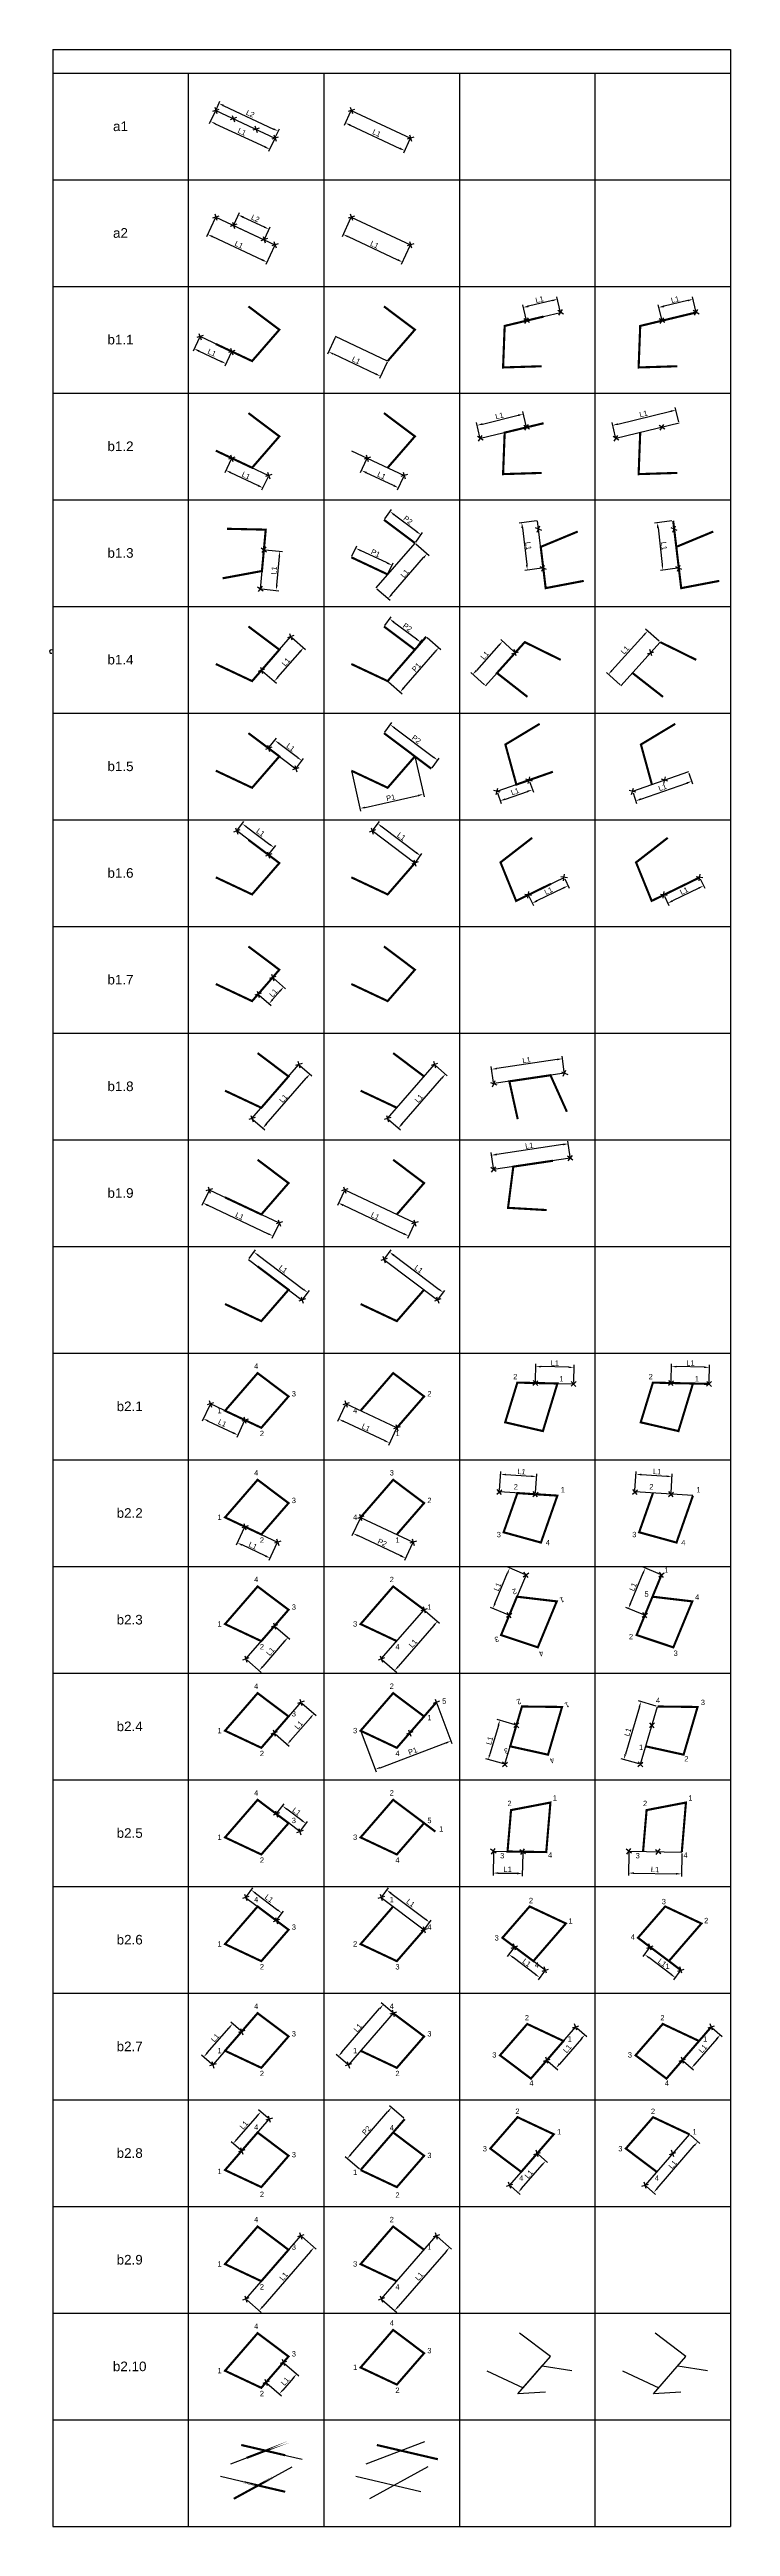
# Model space of a CAD drawing. Header units: millimetres. Extents: x 29 to 348, y -810 to 351.
import ezdxf

# ---------------------------------------------------------------- set-up
doc = ezdxf.new("R2010")
doc.units = ezdxf.units.MM
doc.styles.get("Standard").update_dxf_attribs({"font": 'arial.ttf'})
doc.dimstyles.new('ISO-25', dxfattribs={"dimtxt": 2.5, "dimasz": 2.5, "dimexe": 1.25, "dimexo": 0.625, "dimtad": 1, "dimtxsty": 'Standard', "dimcen": 2.5, "dimadec": 0, "dimazin": 0, "dimtfac": 1, "dimtmove": 0, "dimatfit": 3, "dimfxl": 1, "dimarcsym": 0})

# ---------------------------------------------------------------- blocks, each defined once
blk = doc.blocks.new('*D1')
at = {"color": 0, "lineweight": -2, "transparency": 16777216}
for p, q in [((106.7, 322.1), (104, 316.3)), ((106.8, 316.4), (130.1, 305.5)), ((134.5, 309.1), (131.8, 303.3))]:
    blk.add_line(p, q, dxfattribs=at)
at = {"color": 0, "transparency": 16777216}
for points in [[(107, 316.7), (106.7, 316), (104.6, 317.4)], [(130.2, 305.9), (129.9, 305.1), (132.3, 304.4)]]:
    blk.add_solid(points, dxfattribs=at)
at = {"layer": 'Defpoints', "color": 0, "transparency": 16777216}
for p in [(107, 322.6), (132.3, 304.4), (134.8, 309.6)]:
    blk.add_point(p, dxfattribs=at)
at = {"color": 0, "transparency": 16777216, "insert": (119.3, 312.6), "char_height": 2.5, "attachment_point": 5, "rotation": 334.9451}
blk.add_mtext('L1', dxfattribs=at)
blk = doc.blocks.new('*D2')
at = {"color": 0, "lineweight": -2, "transparency": 16777216}
for p, q in [((107.3, 323.2), (109, 327)), ((110.8, 324.8), (134, 313.9)), ((135, 310.2), (136.8, 314))]:
    blk.add_line(p, q, dxfattribs=at)
at = {"color": 0, "transparency": 16777216}
for points in [[(111, 325.2), (110.6, 324.4), (108.5, 325.9)], [(134.2, 314.3), (133.8, 313.6), (136.3, 312.9)]]:
    blk.add_solid(points, dxfattribs=at)
at = {"layer": 'Defpoints', "color": 0, "transparency": 16777216}
for p in [(107, 322.6), (134.8, 309.6), (136.3, 312.9)]:
    blk.add_point(p, dxfattribs=at)
at = {"color": 0, "transparency": 16777216, "insert": (123.2, 321.1), "char_height": 2.5, "attachment_point": 5, "rotation": 334.9451}
blk.add_mtext('L2', dxfattribs=at)
blk = doc.blocks.new('*D3')
at = {"color": 0, "lineweight": -2, "transparency": 16777216}
for p, q in [((170.2, 322.1), (167.2, 315.6)), ((170, 315.7), (193.2, 304.8)), ((198, 309.1), (195, 302.6))]:
    blk.add_line(p, q, dxfattribs=at)
at = {"color": 0, "transparency": 16777216}
for points in [[(170.2, 316.1), (169.8, 315.3), (167.8, 316.7)], [(193.4, 305.2), (193.1, 304.4), (195.5, 303.8)]]:
    blk.add_solid(points, dxfattribs=at)
at = {"layer": 'Defpoints', "color": 0, "transparency": 16777216}
for p in [(170.5, 322.6), (195.5, 303.8), (198.3, 309.6)]:
    blk.add_point(p, dxfattribs=at)
at = {"color": 0, "transparency": 16777216, "insert": (182.4, 312), "char_height": 2.5, "attachment_point": 5, "rotation": 334.9451}
blk.add_mtext('L1', dxfattribs=at)
blk = doc.blocks.new('Cross')
for p, q in [((1.5, 0.5), (-1.5, -0.5)), ((-0.5, 1.5), (0.5, -1.5))]:
    blk.add_line(p, q)
blk = doc.blocks.new('*D5')
at = {"color": 0, "lineweight": -2, "transparency": 16777216}
for p, q in [((106.7, 272.1), (102.7, 263.4)), ((105.5, 263.5), (128.7, 252.6)), ((134.5, 259.1), (130.4, 250.4))]:
    blk.add_line(p, q, dxfattribs=at)
at = {"color": 0, "transparency": 16777216}
for points in [[(105.7, 263.8), (105.3, 263.1), (103.2, 264.5)], [(128.9, 253), (128.5, 252.2), (131, 251.5)]]:
    blk.add_solid(points, dxfattribs=at)
at = {"layer": 'Defpoints', "color": 0, "transparency": 16777216}
for p in [(107, 272.6), (134.8, 259.6), (131, 251.5)]:
    blk.add_point(p, dxfattribs=at)
at = {"color": 0, "transparency": 16777216, "insert": (117.9, 259.7), "char_height": 2.5, "attachment_point": 5, "rotation": 334.9451}
blk.add_mtext('L1', dxfattribs=at)
blk = doc.blocks.new('*D6')
at = {"color": 0, "lineweight": -2, "transparency": 16777216}
for p, q in [((115.6, 269.3), (118.1, 274.8)), ((119.9, 272.6), (129.7, 268)), ((130, 262.6), (132.5, 268))]:
    blk.add_line(p, q, dxfattribs=at)
at = {"color": 0, "transparency": 16777216}
for points in [[(120.1, 273), (119.7, 272.2), (117.6, 273.6)], [(129.9, 268.3), (129.6, 267.6), (132, 266.9)]]:
    blk.add_solid(points, dxfattribs=at)
at = {"layer": 'Defpoints', "color": 0, "transparency": 16777216}
for p in [(115.3, 268.7), (129.7, 262), (132, 266.9)]:
    blk.add_point(p, dxfattribs=at)
at = {"color": 0, "transparency": 16777216, "insert": (125.6, 272), "char_height": 2.5, "attachment_point": 5, "rotation": 334.9451}
blk.add_mtext('L2', dxfattribs=at)
blk = doc.blocks.new('*D7')
at = {"color": 0, "lineweight": -2, "transparency": 16777216}
for p, q in [((170.2, 272.1), (166.2, 263.4)), ((169, 263.5), (192.2, 252.6)), ((198, 259.1), (193.9, 250.4))]:
    blk.add_line(p, q, dxfattribs=at)
at = {"color": 0, "transparency": 16777216}
for points in [[(169.2, 263.8), (168.8, 263.1), (166.7, 264.5)], [(192.4, 253), (192, 252.2), (194.5, 251.5)]]:
    blk.add_solid(points, dxfattribs=at)
at = {"layer": 'Defpoints', "color": 0, "transparency": 16777216}
for p in [(170.5, 272.6), (198.3, 259.6), (194.5, 251.5)]:
    blk.add_point(p, dxfattribs=at)
at = {"color": 0, "transparency": 16777216, "insert": (181.4, 259.7), "char_height": 2.5, "attachment_point": 5, "rotation": 334.9451}
blk.add_mtext('L1', dxfattribs=at)
blk = doc.blocks.new('*D8')
at = {"color": 0, "lineweight": -2, "transparency": 16777216}
for p, q in [((99.4, 216.1), (96.4, 209.7)), ((99.2, 209.8), (109.5, 204.9)), ((114.2, 209.1), (111.2, 202.7))]:
    blk.add_line(p, q, dxfattribs=at)
at = {"color": 0, "transparency": 16777216}
for points in [[(99.4, 210.2), (99, 209.4), (96.9, 210.9)], [(109.7, 205.3), (109.3, 204.6), (111.8, 203.9)]]:
    blk.add_solid(points, dxfattribs=at)
at = {"layer": 'Defpoints', "color": 0, "transparency": 16777216}
for p in [(99.6, 216.6), (114.5, 209.6), (111.8, 203.9)]:
    blk.add_point(p, dxfattribs=at)
at = {"color": 0, "transparency": 16777216, "insert": (105.2, 209.1), "char_height": 2.5, "attachment_point": 5, "rotation": 334.7808}
blk.add_mtext('L1', dxfattribs=at)
blk = doc.blocks.new('*D9')
at = {"color": 0, "lineweight": -2, "transparency": 16777216}
for p, q in [((162.9, 216.1), (159.3, 208.4)), ((162.1, 208.5), (181.9, 199.1)), ((187.3, 204.6), (183.7, 196.9))]:
    blk.add_line(p, q, dxfattribs=at)
at = {"color": 0, "transparency": 16777216}
for points in [[(162.2, 208.8), (161.9, 208.1), (159.8, 209.5)], [(182.1, 199.5), (181.8, 198.7), (184.2, 198)]]:
    blk.add_solid(points, dxfattribs=at)
at = {"layer": 'Defpoints', "color": 0, "transparency": 16777216}
for p in [(163.1, 216.6), (184.2, 198), (187.5, 205.1)]:
    blk.add_point(p, dxfattribs=at)
at = {"color": 0, "transparency": 16777216, "insert": (172.8, 205.5), "char_height": 2.5, "attachment_point": 5, "rotation": 334.7808}
blk.add_mtext('L1', dxfattribs=at)
blk = doc.blocks.new('*D10')
at = {"color": 0, "lineweight": -2, "transparency": 16777216}
for p, q in [((130.2, 116.7), (138.3, 115.9)), ((135.6, 100.1), (136.8, 113.5)), ((128.5, 98.3), (136.6, 97.5))]:
    blk.add_line(p, q, dxfattribs=at)
at = {"color": 0, "transparency": 16777216}
for points in [[(136.4, 113.6), (137.2, 113.5), (137, 116)], [(135.2, 100.2), (136, 100.1), (135.4, 97.7)]]:
    blk.add_solid(points, dxfattribs=at)
at = {"layer": 'Defpoints', "color": 0, "transparency": 16777216}
for p in [(129.6, 116.7), (137, 116), (127.9, 98.3)]:
    blk.add_point(p, dxfattribs=at)
at = {"color": 0, "transparency": 16777216, "insert": (134.3, 107), "char_height": 2.5, "attachment_point": 5, "rotation": 84.757}
blk.add_mtext('L1', dxfattribs=at)
blk = doc.blocks.new('*D11')
at = {"color": 0, "lineweight": -2, "transparency": 16777216}
for p, q in [((200.8, 119.4), (207, 114)), ((189.4, 95.7), (204.4, 113)), ((182.5, 98.4), (188.7, 93))]:
    blk.add_line(p, q, dxfattribs=at)
at = {"color": 0, "transparency": 16777216}
for points in [[(204.1, 113.2), (204.7, 112.7), (206, 114.9)], [(189.1, 96), (189.7, 95.4), (187.7, 93.8)]]:
    blk.add_solid(points, dxfattribs=at)
at = {"layer": 'Defpoints', "color": 0, "transparency": 16777216}
for p in [(200.3, 119.8), (206, 114.9), (182, 98.8)]:
    blk.add_point(p, dxfattribs=at)
at = {"color": 0, "transparency": 16777216, "insert": (195.5, 105.6), "char_height": 2.5, "attachment_point": 5, "rotation": 49.0319}
blk.add_mtext('L1', dxfattribs=at)
blk = doc.blocks.new('*D12')
at = {"color": 0, "lineweight": -2, "transparency": 16777216}
for p, q in [((170.8, 113.7), (173.1, 118.6)), ((187.3, 110.5), (174.8, 116.4)), ((187.8, 105.7), (190.1, 110.6))]:
    blk.add_line(p, q, dxfattribs=at)
at = {"color": 0, "transparency": 16777216}
for points in [[(175, 116.7), (174.7, 116), (172.6, 117.4)], [(187.5, 110.9), (187.1, 110.1), (189.6, 109.4)]]:
    blk.add_solid(points, dxfattribs=at)
at = {"layer": 'Defpoints', "color": 0, "transparency": 16777216}
for p in [(172.6, 117.4), (170.6, 113.1), (187.5, 105.1)]:
    blk.add_point(p, dxfattribs=at)
at = {"color": 0, "transparency": 16777216, "insert": (181.9, 115.1), "char_height": 2.5, "attachment_point": 5, "rotation": 334.7808}
blk.add_mtext('P1', dxfattribs=at)
blk = doc.blocks.new('*D13')
at = {"color": 0, "lineweight": -2, "transparency": 16777216}
for p, q in [((186.2, 131.2), (189.4, 135.6)), ((190.7, 133.1), (201.2, 125.2)), ((200.7, 120.3), (203.9, 124.7))]:
    blk.add_line(p, q, dxfattribs=at)
at = {"color": 0, "transparency": 16777216}
for points in [[(190.9, 133.4), (190.4, 132.7), (188.7, 134.6)], [(201.4, 125.5), (200.9, 124.8), (203.2, 123.7)]]:
    blk.add_solid(points, dxfattribs=at)
at = {"layer": 'Defpoints', "color": 0, "transparency": 16777216}
for p in [(185.8, 130.7), (200.3, 119.8), (203.2, 123.7)]:
    blk.add_point(p, dxfattribs=at)
at = {"color": 0, "transparency": 16777216, "insert": (197.1, 130.6), "char_height": 2.5, "attachment_point": 5, "rotation": 323.0147}
blk.add_mtext('P2', dxfattribs=at)
blk = doc.blocks.new('*D14')
at = {"color": 0, "lineweight": -2, "transparency": 16777216}
for p, q in [((142.6, 75.5), (149, 69.9)), ((128.9, 59.8), (135.4, 54.1)), ((136.1, 56.9), (146.5, 68.8))]:
    blk.add_line(p, q, dxfattribs=at)
at = {"color": 0, "transparency": 16777216}
for points in [[(146.1, 69.1), (146.8, 68.5), (148.1, 70.7)], [(135.8, 57.1), (136.4, 56.6), (134.4, 55)]]:
    blk.add_solid(points, dxfattribs=at)
at = {"layer": 'Defpoints', "color": 0, "transparency": 16777216}
for p in [(142.1, 75.9), (148.1, 70.7), (128.4, 60.2)]:
    blk.add_point(p, dxfattribs=at)
at = {"color": 0, "transparency": 16777216, "insert": (139.9, 64.1), "char_height": 2.5, "attachment_point": 5, "rotation": 49.0319}
blk.add_mtext('L1', dxfattribs=at)
blk = doc.blocks.new('*D15')
at = {"color": 0, "lineweight": -2, "transparency": 16777216}
for p, q in [((186.2, 81.2), (189.2, 85.3)), ((190.5, 82.8), (201, 74.9)), ((200.7, 70.3), (203.7, 74.4))]:
    blk.add_line(p, q, dxfattribs=at)
at = {"color": 0, "transparency": 16777216}
for points in [[(190.7, 83.1), (190.2, 82.4), (188.5, 84.3)], [(201.2, 75.2), (200.7, 74.5), (203, 73.4)]]:
    blk.add_solid(points, dxfattribs=at)
at = {"layer": 'Defpoints', "color": 0, "transparency": 16777216}
for p in [(185.8, 80.7), (200.3, 69.8), (203, 73.4)]:
    blk.add_point(p, dxfattribs=at)
at = {"color": 0, "transparency": 16777216, "insert": (196.8, 80.3), "char_height": 2.5, "attachment_point": 5, "rotation": 323.0147}
blk.add_mtext('P2', dxfattribs=at)
blk = doc.blocks.new('*D16')
at = {"color": 0, "lineweight": -2, "transparency": 16777216}
for p, q in [((206.1, 75.5), (212.4, 70)), ((195.1, 51.9), (209.8, 68.9)), ((188, 54.7), (194.4, 49.2))]:
    blk.add_line(p, q, dxfattribs=at)
at = {"color": 0, "transparency": 16777216}
for points in [[(209.5, 69.2), (210.1, 68.6), (211.5, 70.8)], [(194.7, 52.2), (195.4, 51.6), (193.4, 50)]]:
    blk.add_solid(points, dxfattribs=at)
at = {"layer": 'Defpoints', "color": 0, "transparency": 16777216}
for p in [(205.6, 75.9), (211.5, 70.8), (187.5, 55.1)]:
    blk.add_point(p, dxfattribs=at)
at = {"color": 0, "transparency": 16777216, "insert": (201, 61.6), "char_height": 2.5, "attachment_point": 5, "rotation": 49.0319}
blk.add_mtext('P1', dxfattribs=at)
blk = doc.blocks.new('*D17')
at = {"color": 0, "lineweight": -2, "transparency": 16777216}
for p, q in [((127.3, -92.1), (132.9, -96.9)), ((133.6, -94.2), (137.2, -90.1)), ((134.1, -84.2), (139.7, -89.1))]:
    blk.add_line(p, q, dxfattribs=at)
at = {"color": 0, "transparency": 16777216}
for points in [[(136.8, -89.9), (137.5, -90.4), (138.8, -88.3)], [(133.3, -93.9), (133.9, -94.5), (132, -96.1)]]:
    blk.add_solid(points, dxfattribs=at)
at = {"layer": 'Defpoints', "color": 0, "transparency": 16777216}
for p in [(126.8, -91.6), (133.7, -83.8), (138.8, -88.3)]:
    blk.add_point(p, dxfattribs=at)
at = {"color": 0, "transparency": 16777216, "insert": (134, -91), "char_height": 2.5, "attachment_point": 5, "rotation": 49.0319}
blk.add_mtext('L1', dxfattribs=at)
blk = doc.blocks.new('*D18')
at = {"color": 0, "lineweight": -2, "transparency": 16777216}
for p, q in [((117.2, -14.6), (120.2, -10.7)), ((121.4, -13.2), (132.3, -21.4)), ((132.1, -25.9), (135.1, -22))]:
    blk.add_line(p, q, dxfattribs=at)
at = {"color": 0, "transparency": 16777216}
for points in [[(121.6, -12.9), (121.1, -13.5), (119.4, -11.7)], [(132.6, -21.1), (132.1, -21.8), (134.3, -22.9)]]:
    blk.add_solid(points, dxfattribs=at)
at = {"layer": 'Defpoints', "color": 0, "transparency": 16777216}
for p in [(116.8, -15.1), (134.3, -22.9), (131.8, -26.4)]:
    blk.add_point(p, dxfattribs=at)
at = {"color": 0, "transparency": 16777216, "insert": (128, -15.8), "char_height": 2.5, "attachment_point": 5, "rotation": 323.0147}
blk.add_mtext('L1', dxfattribs=at)
blk = doc.blocks.new('*D19')
at = {"color": 0, "lineweight": -2, "transparency": 16777216}
for p, q in [((180.7, -14.6), (183.7, -10.7)), ((184.9, -13.2), (200.9, -25.2)), ((200.7, -29.7), (203.6, -25.7))]:
    blk.add_line(p, q, dxfattribs=at)
at = {"color": 0, "transparency": 16777216}
for points in [[(185.1, -12.9), (184.6, -13.5), (182.9, -11.7)], [(201.1, -24.9), (200.6, -25.6), (202.9, -26.7)]]:
    blk.add_solid(points, dxfattribs=at)
at = {"layer": 'Defpoints', "color": 0, "transparency": 16777216}
for p in [(180.3, -15.1), (200.3, -30.2), (202.9, -26.7)]:
    blk.add_point(p, dxfattribs=at)
at = {"color": 0, "transparency": 16777216, "insert": (194, -17.7), "char_height": 2.5, "attachment_point": 5, "rotation": 323.0147}
blk.add_mtext('L1', dxfattribs=at)
blk = doc.blocks.new('*D20')
at = {"color": 0, "lineweight": -2, "transparency": 16777216}
for p, q in [((132.1, 24.1), (135.4, 28.4)), ((145.3, 19.3), (136.6, 25.9)), ((144.9, 14.5), (148.1, 18.8))]:
    blk.add_line(p, q, dxfattribs=at)
at = {"color": 0, "transparency": 16777216}
for points in [[(136.9, 26.2), (136.4, 25.6), (134.6, 27.4)], [(145.6, 19.6), (145.1, 19), (147.3, 17.8)]]:
    blk.add_solid(points, dxfattribs=at)
at = {"layer": 'Defpoints', "color": 0, "transparency": 16777216}
for p in [(131.8, 23.6), (134.6, 27.4), (144.5, 14)]:
    blk.add_point(p, dxfattribs=at)
at = {"color": 0, "transparency": 16777216, "insert": (142.1, 24.1), "char_height": 2.5, "attachment_point": 5, "rotation": 323.0147}
blk.add_mtext('L1', dxfattribs=at)
blk = doc.blocks.new('*D21')
at = {"color": 0, "lineweight": -2, "transparency": 16777216}
for p, q in [((186.2, 31.2), (189.5, 35.7)), ((190.8, 33.2), (209, 19.5)), ((208.4, 14.5), (211.7, 19))]:
    blk.add_line(p, q, dxfattribs=at)
at = {"color": 0, "transparency": 16777216}
for points in [[(191, 33.5), (190.5, 32.9), (188.8, 34.7)], [(209.2, 19.8), (208.7, 19.2), (211, 18)]]:
    blk.add_solid(points, dxfattribs=at)
at = {"layer": 'Defpoints', "color": 0, "transparency": 16777216}
for p in [(185.8, 30.7), (208, 14), (211, 18)]:
    blk.add_point(p, dxfattribs=at)
at = {"color": 0, "transparency": 16777216, "insert": (201, 27.8), "char_height": 2.5, "attachment_point": 5, "rotation": 323.0147}
blk.add_mtext('P2', dxfattribs=at)
blk = doc.blocks.new('*D22')
at = {"color": 0, "lineweight": -2, "transparency": 16777216}
for p, q in [((170.7, 12.5), (174.8, -5.9)), ((200.4, 19.2), (204.6, 0.8)), ((177, -4.1), (201.9, 1.5))]:
    blk.add_line(p, q, dxfattribs=at)
at = {"color": 0, "transparency": 16777216}
for points in [[(201.8, 1.9), (202, 1.1), (204.3, 2.1)], [(176.9, -3.7), (177.1, -4.5), (174.6, -4.6)]]:
    blk.add_solid(points, dxfattribs=at)
at = {"layer": 'Defpoints', "color": 0, "transparency": 16777216}
for p in [(170.6, 13.1), (200.3, 19.8), (204.3, 2.1)]:
    blk.add_point(p, dxfattribs=at)
at = {"color": 0, "transparency": 16777216, "insert": (189, 0.5), "char_height": 2.5, "attachment_point": 5, "rotation": 12.6957}
blk.add_mtext('P1', dxfattribs=at)
blk = doc.blocks.new('*D23')
at = {"color": 0, "lineweight": -2, "transparency": 16777216}
for p, q in [((104.2, -284.2), (100.7, -291.8)), ((103.5, -291.7), (115.1, -297.2)), ((120.4, -291.8), (116.9, -299.4))]:
    blk.add_line(p, q, dxfattribs=at)
at = {"color": 0, "transparency": 16777216}
for points in [[(103.6, -291.3), (103.3, -292.1), (101.2, -290.6)], [(115.3, -296.8), (114.9, -297.6), (117.4, -298.3)]]:
    blk.add_solid(points, dxfattribs=at)
at = {"layer": 'Defpoints', "color": 0, "transparency": 16777216}
for p in [(104.5, -283.6), (117.4, -298.3), (120.7, -291.3)]:
    blk.add_point(p, dxfattribs=at)
at = {"color": 0, "transparency": 16777216, "insert": (110.1, -292.7), "char_height": 2.5, "attachment_point": 5, "rotation": 334.7808}
blk.add_mtext('L1', dxfattribs=at)
blk = doc.blocks.new('*D24')
at = {"color": 0, "lineweight": -2, "transparency": 16777216}
for p, q in [((167.7, -284.2), (164.1, -291.9)), ((166.9, -291.8), (186.2, -300.9)), ((191.6, -295.4), (188, -303.1))]:
    blk.add_line(p, q, dxfattribs=at)
at = {"color": 0, "transparency": 16777216}
for points in [[(167.1, -291.5), (166.7, -292.2), (164.6, -290.8)], [(186.4, -300.6), (186, -301.3), (188.5, -302)]]:
    blk.add_solid(points, dxfattribs=at)
at = {"layer": 'Defpoints', "color": 0, "transparency": 16777216}
for p in [(168, -283.6), (191.8, -294.9), (188.5, -302)]:
    blk.add_point(p, dxfattribs=at)
at = {"color": 0, "transparency": 16777216, "insert": (177.4, -294.7), "char_height": 2.5, "attachment_point": 5, "rotation": 334.7808}
blk.add_mtext('L1', dxfattribs=at)
blk = doc.blocks.new('*D25')
at = {"color": 0, "lineweight": -2, "transparency": 16777216}
for p, q in [((120.4, -341.8), (116.6, -349.9)), ((130.2, -354.9), (119.4, -349.8)), ((135.7, -349), (131.9, -357.1))]:
    blk.add_line(p, q, dxfattribs=at)
at = {"color": 0, "transparency": 16777216}
for points in [[(119.6, -349.5), (119.2, -350.2), (117.1, -348.8)], [(130.4, -354.5), (130, -355.3), (132.5, -356)]]:
    blk.add_solid(points, dxfattribs=at)
at = {"layer": 'Defpoints', "color": 0, "transparency": 16777216}
for p in [(120.7, -341.3), (117.1, -348.8), (136, -348.5)]:
    blk.add_point(p, dxfattribs=at)
at = {"color": 0, "transparency": 16777216, "insert": (124.4, -350.1), "char_height": 2.5, "attachment_point": 5, "rotation": 334.7808}
blk.add_mtext('L1', dxfattribs=at)
blk = doc.blocks.new('*D26')
at = {"color": 0, "lineweight": -2, "transparency": 16777216}
for p, q in [((174.6, -337.4), (170.8, -345.5)), ((193.7, -354.9), (173.6, -345.4)), ((199.2, -349), (195.4, -357.1))]:
    blk.add_line(p, q, dxfattribs=at)
at = {"color": 0, "transparency": 16777216}
for points in [[(173.8, -345.1), (173.4, -345.8), (171.3, -344.4)], [(193.9, -354.5), (193.5, -355.3), (196, -356)]]:
    blk.add_solid(points, dxfattribs=at)
at = {"layer": 'Defpoints', "color": 0, "transparency": 16777216}
for p in [(171.3, -344.4), (174.9, -336.9), (199.5, -348.5)]:
    blk.add_point(p, dxfattribs=at)
at = {"color": 0, "transparency": 16777216, "insert": (185, -348.7), "char_height": 2.5, "attachment_point": 5, "rotation": 334.7808}
blk.add_mtext('P2', dxfattribs=at)
blk = doc.blocks.new('*D27')
at = {"color": 0, "lineweight": -2, "transparency": 16777216}
for p, q in [((195.1, -618.5), (188.4, -612.7)), ((170.3, -635.5), (187.7, -615.4)), ((174.4, -642.4), (167.7, -636.6))]:
    blk.add_line(p, q, dxfattribs=at)
at = {"color": 0, "transparency": 16777216}
for points in [[(187.4, -615.1), (188, -615.7), (189.3, -613.5)], [(170, -635.2), (170.6, -635.8), (168.6, -637.4)]]:
    blk.add_solid(points, dxfattribs=at)
at = {"layer": 'Defpoints', "color": 0, "transparency": 16777216}
for p in [(189.3, -613.5), (195.5, -618.9), (174.9, -642.8)]:
    blk.add_point(p, dxfattribs=at)
at = {"color": 0, "transparency": 16777216, "insert": (177.6, -624.2), "char_height": 2.5, "attachment_point": 5, "rotation": 49.1174}
blk.add_mtext('P2', dxfattribs=at)
blk = doc.blocks.new('*D28')
at = {"color": 0, "lineweight": -2, "transparency": 16777216}
for p, q in [((135, -388.2), (141.7, -394)), ((121.5, -403.7), (128.3, -409.5)), ((139.1, -395.1), (129, -406.8))]:
    blk.add_line(p, q, dxfattribs=at)
at = {"color": 0, "transparency": 16777216}
for points in [[(138.8, -394.8), (139.4, -395.4), (140.8, -393.2)], [(128.7, -406.5), (129.3, -407.1), (127.3, -408.7)]]:
    blk.add_solid(points, dxfattribs=at)
at = {"layer": 'Defpoints', "color": 0, "transparency": 16777216}
for p in [(134.5, -387.8), (121.1, -403.2), (127.3, -408.7)]:
    blk.add_point(p, dxfattribs=at)
at = {"color": 0, "transparency": 16777216, "insert": (132.6, -399.7), "char_height": 2.5, "attachment_point": 5, "rotation": 49.0319}
blk.add_mtext('L1', dxfattribs=at)
blk = doc.blocks.new('*D29')
at = {"color": 0, "lineweight": -2, "transparency": 16777216}
for p, q in [((147.3, -423.9), (154, -429.7)), ((134.8, -438.4), (141.4, -444.1)), ((142.1, -441.4), (151.4, -430.8))]:
    blk.add_line(p, q, dxfattribs=at)
at = {"color": 0, "transparency": 16777216}
for points in [[(151.1, -430.5), (151.7, -431), (153, -428.9)], [(141.8, -441.1), (142.4, -441.7), (140.5, -443.3)]]:
    blk.add_solid(points, dxfattribs=at)
at = {"layer": 'Defpoints', "color": 0, "transparency": 16777216}
for p in [(146.9, -423.5), (153, -428.9), (134.3, -438)]:
    blk.add_point(p, dxfattribs=at)
at = {"color": 0, "transparency": 16777216, "insert": (145.9, -434.2), "char_height": 2.5, "attachment_point": 5, "rotation": 49.0319}
blk.add_mtext('L1', dxfattribs=at)
blk = doc.blocks.new('*D30')
at = {"color": 0, "lineweight": -2, "transparency": 16777216}
for p, q in [((205.1, -380.6), (211.8, -386.4)), ((209.2, -387.5), (192.5, -406.8)), ((185, -403.7), (191.8, -409.5))]:
    blk.add_line(p, q, dxfattribs=at)
at = {"color": 0, "transparency": 16777216}
for points in [[(208.9, -387.2), (209.5, -387.8), (210.9, -385.6)], [(192.2, -406.5), (192.8, -407.1), (190.8, -408.7)]]:
    blk.add_solid(points, dxfattribs=at)
at = {"layer": 'Defpoints', "color": 0, "transparency": 16777216}
for p in [(204.6, -380.2), (184.6, -403.2), (190.8, -408.7)]:
    blk.add_point(p, dxfattribs=at)
at = {"color": 0, "transparency": 16777216, "insert": (199.4, -395.9), "char_height": 2.5, "attachment_point": 5, "rotation": 49.0319}
blk.add_mtext('L1', dxfattribs=at)
blk = doc.blocks.new('*D31')
at = {"color": 0, "lineweight": -2, "transparency": 16777216}
for p, q in [((210.6, -424.1), (217.6, -442.9)), ((175.1, -437.5), (182.1, -456.2)), ((184, -454.2), (214.8, -442.6))]:
    blk.add_line(p, q, dxfattribs=at)
at = {"color": 0, "transparency": 16777216}
for points in [[(214.7, -442.2), (215, -443), (217.2, -441.7)], [(183.9, -453.8), (184.2, -454.5), (181.7, -455)]]:
    blk.add_solid(points, dxfattribs=at)
at = {"layer": 'Defpoints', "color": 0, "transparency": 16777216}
for p in [(210.4, -423.5), (174.9, -436.9), (217.2, -441.7)]:
    blk.add_point(p, dxfattribs=at)
at = {"color": 0, "transparency": 16777216, "insert": (199.3, -446.4), "char_height": 2.5, "attachment_point": 5, "rotation": 20.5794}
blk.add_mtext('P1', dxfattribs=at)
blk = doc.blocks.new('*D32')
at = {"color": 0, "lineweight": -2, "transparency": 16777216}
for p, q in [((135.8, -475.4), (139, -471.1)), ((147.3, -478.9), (140.3, -473.6)), ((146.8, -483.7), (150, -479.4))]:
    blk.add_line(p, q, dxfattribs=at)
at = {"color": 0, "transparency": 16777216}
for points in [[(140.5, -473.3), (140, -473.9), (138.3, -472.1)], [(147.5, -478.5), (147, -479.2), (149.3, -480.4)]]:
    blk.add_solid(points, dxfattribs=at)
at = {"layer": 'Defpoints', "color": 0, "transparency": 16777216}
for p in [(135.4, -475.9), (138.3, -472.1), (146.4, -484.2)]:
    blk.add_point(p, dxfattribs=at)
at = {"color": 0, "transparency": 16777216, "insert": (144.9, -474.7), "char_height": 2.5, "attachment_point": 5, "rotation": 323.0147}
blk.add_mtext('L1', dxfattribs=at)
blk = doc.blocks.new('*D33')
at = {"color": 0, "lineweight": -2, "transparency": 16777216}
for p, q in [((121.4, -514.5), (124.4, -510.5)), ((125.6, -513), (136.1, -520.9)), ((135.8, -525.4), (138.8, -521.4))]:
    blk.add_line(p, q, dxfattribs=at)
at = {"color": 0, "transparency": 16777216}
for points in [[(125.9, -512.7), (125.4, -513.4), (123.6, -511.5)], [(136.3, -520.6), (135.8, -521.2), (138.1, -522.4)]]:
    blk.add_solid(points, dxfattribs=at)
at = {"layer": 'Defpoints', "color": 0, "transparency": 16777216}
for p in [(121, -515), (138.1, -522.4), (135.4, -525.9)]:
    blk.add_point(p, dxfattribs=at)
at = {"color": 0, "transparency": 16777216, "insert": (132, -515.5), "char_height": 2.5, "attachment_point": 5, "rotation": 323.0147}
blk.add_mtext('L1', dxfattribs=at)
blk = doc.blocks.new('*D34')
at = {"color": 0, "lineweight": -2, "transparency": 16777216}
for p, q in [((184.9, -514.5), (187.9, -510.5)), ((189.1, -513), (205.2, -525.2)), ((205, -529.7), (208, -525.7))]:
    blk.add_line(p, q, dxfattribs=at)
at = {"color": 0, "transparency": 16777216}
for points in [[(189.4, -512.7), (188.9, -513.4), (187.1, -511.5)], [(205.5, -524.9), (205, -525.5), (207.2, -526.7)]]:
    blk.add_solid(points, dxfattribs=at)
at = {"layer": 'Defpoints', "color": 0, "transparency": 16777216}
for p in [(184.5, -515), (204.6, -530.2), (207.2, -526.7)]:
    blk.add_point(p, dxfattribs=at)
at = {"color": 0, "transparency": 16777216, "insert": (198.3, -517.6), "char_height": 2.5, "attachment_point": 5, "rotation": 323.0147}
blk.add_mtext('L1', dxfattribs=at)
blk = doc.blocks.new('*D35')
at = {"color": 0, "lineweight": -2, "transparency": 16777216}
for p, q in [((151.4, -680.9), (129, -706.8)), ((147.3, -674), (154, -679.9)), ((121.5, -703.7), (128.3, -709.5))]:
    blk.add_line(p, q, dxfattribs=at)
at = {"color": 0, "transparency": 16777216}
for points in [[(151.1, -680.7), (151.7, -681.2), (153.1, -679)], [(128.7, -706.5), (129.3, -707.1), (127.3, -708.7)]]:
    blk.add_solid(points, dxfattribs=at)
at = {"layer": 'Defpoints', "color": 0, "transparency": 16777216}
for p in [(146.8, -673.6), (121.1, -703.2), (127.3, -708.7)]:
    blk.add_point(p, dxfattribs=at)
at = {"color": 0, "transparency": 16777216, "insert": (138.8, -692.6), "char_height": 2.5, "attachment_point": 5, "rotation": 49.0319}
blk.add_mtext('L1', dxfattribs=at)
blk = doc.blocks.new('*D36')
at = {"color": 0, "lineweight": -2, "transparency": 16777216}
for p, q in [((214.9, -680.9), (192.5, -706.8)), ((210.8, -674), (217.5, -679.9)), ((185, -703.7), (191.8, -709.5))]:
    blk.add_line(p, q, dxfattribs=at)
at = {"color": 0, "transparency": 16777216}
for points in [[(214.6, -680.7), (215.2, -681.2), (216.6, -679)], [(192.2, -706.5), (192.8, -707.1), (190.8, -708.7)]]:
    blk.add_solid(points, dxfattribs=at)
at = {"layer": 'Defpoints', "color": 0, "transparency": 16777216}
for p in [(210.3, -673.6), (184.6, -703.2), (190.8, -708.7)]:
    blk.add_point(p, dxfattribs=at)
at = {"color": 0, "transparency": 16777216, "insert": (202.3, -692.6), "char_height": 2.5, "attachment_point": 5, "rotation": 49.0319}
blk.add_mtext('L1', dxfattribs=at)
blk = doc.blocks.new('*D37')
at = {"color": 0, "lineweight": -2, "transparency": 16777216}
for p, q in [((131, -742.7), (137.8, -748.6)), ((143.3, -740.3), (138.5, -745.9)), ((139.2, -733.4), (145.9, -739.2))]:
    blk.add_line(p, q, dxfattribs=at)
at = {"color": 0, "transparency": 16777216}
for points in [[(143, -740), (143.6, -740.6), (144.9, -738.4)], [(138.2, -745.6), (138.8, -746.1), (136.8, -747.7)]]:
    blk.add_solid(points, dxfattribs=at)
at = {"layer": 'Defpoints', "color": 0, "transparency": 16777216}
for p in [(130.6, -742.3), (138.7, -733), (136.8, -747.7)]:
    blk.add_point(p, dxfattribs=at)
at = {"color": 0, "transparency": 16777216, "insert": (139.5, -741.8), "char_height": 2.5, "attachment_point": 5, "rotation": 49.0319}
blk.add_mtext('L1', dxfattribs=at)
blk = doc.blocks.new('*D38')
at = {"color": 0, "lineweight": -2, "transparency": 16777216}
for p, q in [((131.6, -618.5), (127.1, -614.6)), ((126.4, -617.4), (116.8, -628.5)), ((118.7, -633.4), (114.2, -629.5))]:
    blk.add_line(p, q, dxfattribs=at)
at = {"color": 0, "transparency": 16777216}
for points in [[(126.1, -617.1), (126.8, -617.6), (128.1, -615.5)], [(116.5, -628.2), (117.1, -628.7), (115.2, -630.4)]]:
    blk.add_solid(points, dxfattribs=at)
at = {"layer": 'Defpoints', "color": 0, "transparency": 16777216}
for p in [(132, -618.9), (115.2, -630.4), (119.2, -633.8)]:
    blk.add_point(p, dxfattribs=at)
at = {"color": 0, "transparency": 16777216, "insert": (120.2, -621.7), "char_height": 2.5, "attachment_point": 5, "rotation": 49.1174}
blk.add_mtext('L1', dxfattribs=at)
blk = doc.blocks.new('*D39')
at = {"color": 0, "lineweight": -2, "transparency": 16777216}
for p, q in [((103, -587.9), (113.3, -576.1)), ((118.7, -577.5), (114, -573.4)), ((105.2, -593.1), (100.4, -589))]:
    blk.add_line(p, q, dxfattribs=at)
at = {"color": 0, "transparency": 16777216}
for points in [[(113, -575.8), (113.6, -576.4), (114.9, -574.2)], [(102.7, -587.7), (103.3, -588.2), (101.4, -589.8)]]:
    blk.add_solid(points, dxfattribs=at)
at = {"layer": 'Defpoints', "color": 0, "transparency": 16777216}
for p in [(114.9, -574.2), (119.2, -577.9), (105.6, -593.5)]:
    blk.add_point(p, dxfattribs=at)
at = {"color": 0, "transparency": 16777216, "insert": (106.7, -580.8), "char_height": 2.5, "attachment_point": 5, "rotation": 49.1174}
blk.add_mtext('L1', dxfattribs=at)
blk = doc.blocks.new('*D40')
at = {"color": 0, "lineweight": -2, "transparency": 16777216}
for p, q in [((166.1, -587.6), (183.8, -567.1)), ((189.6, -568.8), (184.5, -564.4)), ((168.7, -593.1), (163.5, -588.7))]:
    blk.add_line(p, q, dxfattribs=at)
at = {"color": 0, "transparency": 16777216}
for points in [[(183.5, -566.9), (184.2, -567.4), (185.5, -565.2)], [(165.8, -587.3), (166.4, -587.9), (164.5, -589.5)]]:
    blk.add_solid(points, dxfattribs=at)
at = {"layer": 'Defpoints', "color": 0, "transparency": 16777216}
for p in [(185.5, -565.2), (190.1, -569.3), (169.1, -593.5)]:
    blk.add_point(p, dxfattribs=at)
at = {"color": 0, "transparency": 16777216, "insert": (173.6, -576.1), "char_height": 2.5, "attachment_point": 5, "rotation": 49.1174}
blk.add_mtext('L1', dxfattribs=at)
blk = doc.blocks.new('*D41')
at = {"color": 0, "lineweight": -2, "transparency": 16777216}
for p, q in [((146.4, -125), (152, -129.9)), ((130.7, -152.5), (149.4, -131)), ((124.4, -150.3), (130, -155.2))]:
    blk.add_line(p, q, dxfattribs=at)
at = {"color": 0, "transparency": 16777216}
for points in [[(149.1, -130.7), (149.8, -131.2), (151.1, -129.1)], [(130.4, -152.2), (131.1, -152.8), (129.1, -154.4)]]:
    blk.add_solid(points, dxfattribs=at)
at = {"layer": 'Defpoints', "color": 0, "transparency": 16777216}
for p in [(145.9, -124.6), (151.1, -129.1), (124, -149.9)]:
    blk.add_point(p, dxfattribs=at)
at = {"color": 0, "transparency": 16777216, "insert": (138.7, -140.5), "char_height": 2.5, "attachment_point": 5, "rotation": 49.0319}
blk.add_mtext('L1', dxfattribs=at)
blk = doc.blocks.new('*D42')
at = {"color": 0, "lineweight": -2, "transparency": 16777216}
for p, q in [((209.9, -125), (215.5, -129.9)), ((194.2, -152.5), (212.9, -131)), ((187.9, -150.3), (193.5, -155.2))]:
    blk.add_line(p, q, dxfattribs=at)
at = {"color": 0, "transparency": 16777216}
for points in [[(212.6, -130.7), (213.3, -131.2), (214.6, -129.1)], [(193.9, -152.2), (194.6, -152.8), (192.6, -154.4)]]:
    blk.add_solid(points, dxfattribs=at)
at = {"layer": 'Defpoints', "color": 0, "transparency": 16777216}
for p in [(209.4, -124.6), (214.6, -129.1), (187.5, -149.9)]:
    blk.add_point(p, dxfattribs=at)
at = {"color": 0, "transparency": 16777216, "insert": (202.2, -140.5), "char_height": 2.5, "attachment_point": 5, "rotation": 49.0319}
blk.add_mtext('L1', dxfattribs=at)
blk = doc.blocks.new('*D43')
at = {"color": 0, "lineweight": -2, "transparency": 16777216}
for p, q in [((103.7, -183.9), (100.5, -190.7)), ((103.3, -190.6), (131.6, -203.9)), ((136.5, -199.4), (133.3, -206.1))]:
    blk.add_line(p, q, dxfattribs=at)
at = {"color": 0, "transparency": 16777216}
for points in [[(103.5, -190.2), (103.1, -191), (101, -189.5)], [(131.8, -203.6), (131.4, -204.3), (133.9, -205)]]:
    blk.add_solid(points, dxfattribs=at)
at = {"layer": 'Defpoints', "color": 0, "transparency": 16777216}
for p in [(103.9, -183.4), (133.9, -205), (136.8, -198.8)]:
    blk.add_point(p, dxfattribs=at)
at = {"color": 0, "transparency": 16777216, "insert": (118.2, -195.6), "char_height": 2.5, "attachment_point": 5, "rotation": 334.7808}
blk.add_mtext('L1', dxfattribs=at)
blk = doc.blocks.new('*D44')
at = {"color": 0, "lineweight": -2, "transparency": 16777216}
for p, q in [((122.7, -215.5), (125.7, -211.5)), ((126.9, -214), (148.1, -230)), ((147.9, -234.5), (150.9, -230.5))]:
    blk.add_line(p, q, dxfattribs=at)
at = {"color": 0, "transparency": 16777216}
for points in [[(127.2, -213.7), (126.7, -214.4), (124.9, -212.5)], [(148.4, -229.7), (147.9, -230.3), (150.1, -231.5)]]:
    blk.add_solid(points, dxfattribs=at)
at = {"layer": 'Defpoints', "color": 0, "transparency": 16777216}
for p in [(122.3, -216), (150.1, -231.5), (147.5, -235)]:
    blk.add_point(p, dxfattribs=at)
at = {"color": 0, "transparency": 16777216, "insert": (138.6, -220.5), "char_height": 2.5, "attachment_point": 5, "rotation": 323.0147}
blk.add_mtext('L1', dxfattribs=at)
blk = doc.blocks.new('*D45')
at = {"color": 0, "lineweight": -2, "transparency": 16777216}
for p, q in [((167.2, -183.9), (164, -190.7)), ((166.8, -190.6), (195.1, -203.9)), ((200, -199.4), (196.8, -206.1))]:
    blk.add_line(p, q, dxfattribs=at)
at = {"color": 0, "transparency": 16777216}
for points in [[(167, -190.2), (166.6, -191), (164.5, -189.5)], [(195.3, -203.6), (194.9, -204.3), (197.4, -205)]]:
    blk.add_solid(points, dxfattribs=at)
at = {"layer": 'Defpoints', "color": 0, "transparency": 16777216}
for p in [(167.4, -183.4), (197.4, -205), (200.3, -198.8)]:
    blk.add_point(p, dxfattribs=at)
at = {"color": 0, "transparency": 16777216, "insert": (181.7, -195.6), "char_height": 2.5, "attachment_point": 5, "rotation": 334.7808}
blk.add_mtext('L1', dxfattribs=at)
blk = doc.blocks.new('*D46')
at = {"color": 0, "lineweight": -2, "transparency": 16777216}
for p, q in [((186.2, -215.5), (189.2, -211.5)), ((190.4, -214), (211.6, -230)), ((211.4, -234.5), (214.4, -230.5))]:
    blk.add_line(p, q, dxfattribs=at)
at = {"color": 0, "transparency": 16777216}
for points in [[(190.7, -213.7), (190.2, -214.4), (188.4, -212.5)], [(211.9, -229.7), (211.4, -230.3), (213.6, -231.5)]]:
    blk.add_solid(points, dxfattribs=at)
at = {"layer": 'Defpoints', "color": 0, "transparency": 16777216}
for p in [(185.8, -216), (213.6, -231.5), (211, -235)]:
    blk.add_point(p, dxfattribs=at)
at = {"color": 0, "transparency": 16777216, "insert": (202.1, -220.5), "char_height": 2.5, "attachment_point": 5, "rotation": 323.0147}
blk.add_mtext('L1', dxfattribs=at)
blk = doc.blocks.new('*D47')
at = {"color": 0, "lineweight": -2, "transparency": 16777216}
for p, q in [((239.7, 71.9), (229.1, 60.1)), ((246.8, 68.8), (240.5, 74.6)), ((232.9, 53.3), (226.5, 59.1))]:
    blk.add_line(p, q, dxfattribs=at)
at = {"color": 0, "transparency": 16777216}
for points in [[(239.4, 72.2), (240, 71.6), (241.4, 73.7)], [(228.8, 60.4), (229.4, 59.8), (227.4, 58.2)]]:
    blk.add_solid(points, dxfattribs=at)
at = {"layer": 'Defpoints', "color": 0, "transparency": 16777216}
for p in [(227.4, 58.2), (247.3, 68.4), (233.4, 52.9)]:
    blk.add_point(p, dxfattribs=at)
at = {"color": 0, "transparency": 16777216, "insert": (233, 67.2), "char_height": 2.5, "attachment_point": 5, "rotation": 48.0097}
blk.add_mtext('L1', dxfattribs=at)
blk = doc.blocks.new('*D48')
at = {"color": 0, "lineweight": -2, "transparency": 16777216}
for p, q in [((307.7, 76.8), (292.6, 60.1)), ((314.8, 73.8), (308.4, 79.5)), ((296.4, 53.3), (290, 59.1))]:
    blk.add_line(p, q, dxfattribs=at)
at = {"color": 0, "transparency": 16777216}
for points in [[(307.4, 77.1), (308, 76.6), (309.4, 78.7)], [(292.3, 60.4), (292.9, 59.8), (290.9, 58.2)]]:
    blk.add_solid(points, dxfattribs=at)
at = {"layer": 'Defpoints', "color": 0, "transparency": 16777216}
for p in [(315.3, 73.4), (290.9, 58.2), (296.9, 52.9)]:
    blk.add_point(p, dxfattribs=at)
at = {"color": 0, "transparency": 16777216, "insert": (298.7, 69.7), "char_height": 2.5, "attachment_point": 5, "rotation": 48.0097}
blk.add_mtext('L1', dxfattribs=at)
blk = doc.blocks.new('*D49')
at = {"color": 0, "lineweight": -2, "transparency": 16777216}
for p, q in [((253.7, -45.7), (255.8, -50.1)), ((269.8, -41.9), (257.5, -47.9)), ((270.5, -37.5), (272.6, -41.9))]:
    blk.add_line(p, q, dxfattribs=at)
at = {"color": 0, "transparency": 16777216}
for points in [[(269.7, -41.5), (270, -42.2), (272.1, -40.8)], [(257.3, -47.5), (257.7, -48.3), (255.3, -49)]]:
    blk.add_solid(points, dxfattribs=at)
at = {"layer": 'Defpoints', "color": 0, "transparency": 16777216}
for p in [(253.4, -45.1), (270.2, -36.9), (255.3, -49)]:
    blk.add_point(p, dxfattribs=at)
at = {"color": 0, "transparency": 16777216, "insert": (262.9, -43.2), "char_height": 2.5, "attachment_point": 5, "rotation": 26.0365}
blk.add_mtext('L1', dxfattribs=at)
blk = doc.blocks.new('*D50')
at = {"color": 0, "lineweight": -2, "transparency": 16777216}
for p, q in [((317.2, -45.7), (319.3, -50.1)), ((333.3, -41.9), (321, -47.9)), ((334, -37.5), (336.1, -41.9))]:
    blk.add_line(p, q, dxfattribs=at)
at = {"color": 0, "transparency": 16777216}
for points in [[(333.2, -41.5), (333.5, -42.2), (335.6, -40.8)], [(320.8, -47.5), (321.2, -48.3), (318.8, -49)]]:
    blk.add_solid(points, dxfattribs=at)
at = {"layer": 'Defpoints', "color": 0, "transparency": 16777216}
for p in [(316.9, -45.1), (333.7, -36.9), (318.8, -49)]:
    blk.add_point(p, dxfattribs=at)
at = {"color": 0, "transparency": 16777216, "insert": (326.4, -43.2), "char_height": 2.5, "attachment_point": 5, "rotation": 26.0365}
blk.add_mtext('L1', dxfattribs=at)
blk = doc.blocks.new('*D51')
at = {"color": 0, "lineweight": -2, "transparency": 16777216}
for p, q in [((264.7, 233.5), (253.6, 230.8)), ((268.4, 228.5), (266.8, 235.3)), ((252.5, 224.7), (250.8, 231.5))]:
    blk.add_line(p, q, dxfattribs=at)
at = {"color": 0, "transparency": 16777216}
for points in [[(264.6, 233.9), (264.8, 233.1), (267.1, 234.1)], [(253.5, 231.3), (253.7, 230.4), (251.1, 230.3)]]:
    blk.add_solid(points, dxfattribs=at)
at = {"layer": 'Defpoints', "color": 0, "transparency": 16777216}
for p in [(251.1, 230.3), (252.6, 224.1), (268.6, 227.9)]:
    blk.add_point(p, dxfattribs=at)
at = {"color": 0, "transparency": 16777216, "insert": (258.7, 234), "char_height": 2.5, "attachment_point": 5, "rotation": 13.5487}
blk.add_mtext('L1', dxfattribs=at)
blk = doc.blocks.new('*D52')
at = {"color": 0, "lineweight": -2, "transparency": 16777216}
for p, q in [((328.2, 233.5), (317.1, 230.8)), ((331.9, 228.5), (330.3, 235.3)), ((316, 224.7), (314.3, 231.5))]:
    blk.add_line(p, q, dxfattribs=at)
at = {"color": 0, "transparency": 16777216}
for points in [[(328.1, 233.9), (328.3, 233.1), (330.6, 234.1)], [(317, 231.3), (317.2, 230.4), (314.6, 230.3)]]:
    blk.add_solid(points, dxfattribs=at)
at = {"layer": 'Defpoints', "color": 0, "transparency": 16777216}
for p in [(314.6, 230.3), (316.1, 224.1), (332.1, 227.9)]:
    blk.add_point(p, dxfattribs=at)
at = {"color": 0, "transparency": 16777216, "insert": (322.2, 234), "char_height": 2.5, "attachment_point": 5, "rotation": 13.5487}
blk.add_mtext('L1', dxfattribs=at)
blk = doc.blocks.new('*D53')
at = {"color": 0, "lineweight": -2, "transparency": 16777216}
for p, q in [((269.6, -162.1), (238.7, -166.7)), ((273, -167.9), (271.9, -160.5)), ((237.1, -173.2), (236, -165.9))]:
    blk.add_line(p, q, dxfattribs=at)
at = {"color": 0, "transparency": 16777216}
for points in [[(269.6, -161.7), (269.7, -162.5), (272.1, -161.8)], [(238.6, -166.3), (238.7, -167.1), (236.2, -167.1)]]:
    blk.add_solid(points, dxfattribs=at)
at = {"layer": 'Defpoints', "color": 0, "transparency": 16777216}
for p in [(236.2, -167.1), (237.2, -173.8), (273.1, -168.5)]:
    blk.add_point(p, dxfattribs=at)
at = {"color": 0, "transparency": 16777216, "insert": (253.9, -162.6), "char_height": 2.5, "attachment_point": 5, "rotation": 8.4498}
blk.add_mtext('L1', dxfattribs=at)
blk = doc.blocks.new('*D54')
at = {"color": 0, "lineweight": -2, "transparency": 16777216}
for p, q in [((114.2, 159.1), (111.2, 152.7)), ((126.8, 146.8), (114, 152.8)), ((131.5, 150.9), (128.5, 144.6))]:
    blk.add_line(p, q, dxfattribs=at)
at = {"color": 0, "transparency": 16777216}
for points in [[(114.2, 153.2), (113.9, 152.4), (111.8, 153.9)], [(127, 147.2), (126.6, 146.4), (129.1, 145.7)]]:
    blk.add_solid(points, dxfattribs=at)
at = {"layer": 'Defpoints', "color": 0, "transparency": 16777216}
for p in [(111.8, 153.9), (114.5, 159.6), (131.8, 151.5)]:
    blk.add_point(p, dxfattribs=at)
at = {"color": 0, "transparency": 16777216, "insert": (121.2, 151.5), "char_height": 2.5, "attachment_point": 5, "rotation": 334.7808}
blk.add_mtext('L1', dxfattribs=at)
blk = doc.blocks.new('*D55')
at = {"color": 0, "lineweight": -2, "transparency": 16777216}
for p, q in [((230.8, 169.5), (229.2, 176.3)), ((231.9, 175.6), (248.7, 179.7)), ((252.5, 174.7), (250.8, 181.5))]:
    blk.add_line(p, q, dxfattribs=at)
at = {"color": 0, "transparency": 16777216}
for points in [[(231.8, 176), (232, 175.2), (229.5, 175)], [(248.6, 180.1), (248.8, 179.3), (251.1, 180.3)]]:
    blk.add_solid(points, dxfattribs=at)
at = {"layer": 'Defpoints', "color": 0, "transparency": 16777216}
for p in [(251.1, 180.3), (231, 168.9), (252.6, 174.1)]:
    blk.add_point(p, dxfattribs=at)
at = {"color": 0, "transparency": 16777216, "insert": (239.9, 179.5), "char_height": 2.5, "attachment_point": 5, "rotation": 13.5487}
blk.add_mtext('L1', dxfattribs=at)
blk = doc.blocks.new('*D56')
at = {"color": 0, "lineweight": -2, "transparency": 16777216}
for p, q in [((177.7, 159.1), (174.7, 152.7)), ((190.3, 146.8), (177.5, 152.8)), ((195, 150.9), (192, 144.6))]:
    blk.add_line(p, q, dxfattribs=at)
at = {"color": 0, "transparency": 16777216}
for points in [[(177.7, 153.2), (177.4, 152.4), (175.3, 153.9)], [(190.5, 147.2), (190.1, 146.4), (192.6, 145.7)]]:
    blk.add_solid(points, dxfattribs=at)
at = {"layer": 'Defpoints', "color": 0, "transparency": 16777216}
for p in [(175.3, 153.9), (178, 159.6), (195.3, 151.5)]:
    blk.add_point(p, dxfattribs=at)
at = {"color": 0, "transparency": 16777216, "insert": (184.7, 151.5), "char_height": 2.5, "attachment_point": 5, "rotation": 334.7808}
blk.add_mtext('L1', dxfattribs=at)
blk = doc.blocks.new('*D57')
at = {"color": 0, "lineweight": -2, "transparency": 16777216}
for p, q in [((294.3, 169.5), (292.7, 176.3)), ((295.4, 175.6), (320.2, 181.6)), ((324, 176.6), (322.3, 183.4))]:
    blk.add_line(p, q, dxfattribs=at)
at = {"color": 0, "transparency": 16777216}
for points in [[(295.3, 176), (295.5, 175.2), (293, 175)], [(320.1, 182), (320.3, 181.2), (322.6, 182.2)]]:
    blk.add_solid(points, dxfattribs=at)
at = {"layer": 'Defpoints', "color": 0, "transparency": 16777216}
for p in [(322.6, 182.2), (324.1, 176), (294.5, 168.9)]:
    blk.add_point(p, dxfattribs=at)
at = {"color": 0, "transparency": 16777216, "insert": (307.4, 180.4), "char_height": 2.5, "attachment_point": 5, "rotation": 13.5487}
blk.add_mtext('L1', dxfattribs=at)
blk = doc.blocks.new('*D58')
at = {"color": 0, "lineweight": -2, "transparency": 16777216}
for p, q in [((239, 2.8), (240.7, -2.2)), ((242.7, -0.2), (253, 3.4)), ((254, 8.1), (255.8, 3.1))]:
    blk.add_line(p, q, dxfattribs=at)
at = {"color": 0, "transparency": 16777216}
for points in [[(242.5, 0.2), (242.8, -0.6), (240.3, -1)], [(252.9, 3.8), (253.1, 3), (255.4, 4.2)]]:
    blk.add_solid(points, dxfattribs=at)
at = {"layer": 'Defpoints', "color": 0, "transparency": 16777216}
for p in [(238.8, 3.4), (253.8, 8.7), (255.4, 4.2)]:
    blk.add_point(p, dxfattribs=at)
at = {"color": 0, "transparency": 16777216, "insert": (247.2, 3.4), "char_height": 2.5, "attachment_point": 5, "rotation": 19.3216}
blk.add_mtext('L1', dxfattribs=at)
blk = doc.blocks.new('*D59')
at = {"color": 0, "lineweight": -2, "transparency": 16777216}
for p, q in [((328.7, 12), (330.4, 7)), ((302.5, 2.8), (304.2, -2.2)), ((306.2, -0.2), (327.7, 7.3))]:
    blk.add_line(p, q, dxfattribs=at)
at = {"color": 0, "transparency": 16777216}
for points in [[(306, 0.2), (306.3, -0.6), (303.8, -1)], [(327.5, 7.7), (327.8, 6.9), (330, 8.2)]]:
    blk.add_solid(points, dxfattribs=at)
at = {"layer": 'Defpoints', "color": 0, "transparency": 16777216}
for p in [(328.5, 12.6), (302.3, 3.4), (330, 8.2)]:
    blk.add_point(p, dxfattribs=at)
at = {"color": 0, "transparency": 16777216, "insert": (316.3, 5.3), "char_height": 2.5, "attachment_point": 5, "rotation": 19.3216}
blk.add_mtext('L1', dxfattribs=at)
blk = doc.blocks.new('*D60')
at = {"color": 0, "lineweight": -2, "transparency": 16777216}
for p, q in [((257.2, 130.2), (249.1, 129.2)), ((250.7, 126.9), (252.7, 109.7)), ((259.8, 108), (251.8, 107))]:
    blk.add_line(p, q, dxfattribs=at)
at = {"color": 0, "transparency": 16777216}
for points in [[(251.1, 126.9), (250.2, 126.8), (250.4, 129.4)], [(253.1, 109.7), (252.3, 109.6), (253, 107.2)]]:
    blk.add_solid(points, dxfattribs=at)
at = {"layer": 'Defpoints', "color": 0, "transparency": 16777216}
for p in [(257.8, 130.3), (253, 107.2), (260.5, 108.1)]:
    blk.add_point(p, dxfattribs=at)
at = {"color": 0, "transparency": 16777216, "insert": (253.5, 118.5), "char_height": 2.5, "attachment_point": 5, "rotation": 276.7955}
blk.add_mtext('L1', dxfattribs=at)
blk = doc.blocks.new('*D61')
at = {"color": 0, "lineweight": -2, "transparency": 16777216}
for p, q in [((237.2, -133), (236.1, -125.6)), ((267, -122.3), (238.7, -126.5)), ((270.3, -128), (269.3, -120.7))]:
    blk.add_line(p, q, dxfattribs=at)
at = {"color": 0, "transparency": 16777216}
for points in [[(238.7, -126.1), (238.8, -126.9), (236.3, -126.8)], [(266.9, -121.9), (267, -122.7), (269.4, -121.9)]]:
    blk.add_solid(points, dxfattribs=at)
at = {"layer": 'Defpoints', "color": 0, "transparency": 16777216}
for p in [(236.3, -126.8), (237.3, -133.6), (270.4, -128.6)]:
    blk.add_point(p, dxfattribs=at)
at = {"color": 0, "transparency": 16777216, "insert": (252.6, -122.5), "char_height": 2.5, "attachment_point": 5, "rotation": 8.4532}
blk.add_mtext('L1', dxfattribs=at)
blk = doc.blocks.new('*D62')
at = {"color": 0, "lineweight": -2, "transparency": 16777216}
for p, q in [((320.7, 130.2), (312.6, 129.2)), ((314.2, 126.9), (316.2, 109.7)), ((323.3, 108), (315.3, 107))]:
    blk.add_line(p, q, dxfattribs=at)
at = {"color": 0, "transparency": 16777216}
for points in [[(314.6, 126.9), (313.7, 126.8), (313.9, 129.4)], [(316.6, 109.7), (315.8, 109.6), (316.5, 107.2)]]:
    blk.add_solid(points, dxfattribs=at)
at = {"layer": 'Defpoints', "color": 0, "transparency": 16777216}
for p in [(321.3, 130.3), (316.5, 107.2), (324, 108.1)]:
    blk.add_point(p, dxfattribs=at)
at = {"color": 0, "transparency": 16777216, "insert": (317, 118.5), "char_height": 2.5, "attachment_point": 5, "rotation": 276.7955}
blk.add_mtext('L1', dxfattribs=at)
blk = doc.blocks.new('*D63')
at = {"color": 0, "lineweight": -2, "transparency": 16777216}
for p, q in [((256.8, -273.3), (257, -264.9)), ((272.3, -266.5), (259.4, -266.2)), ((274.7, -273.7), (274.9, -265.3))]:
    blk.add_line(p, q, dxfattribs=at)
at = {"color": 0, "transparency": 16777216}
for points in [[(259.5, -265.8), (259.4, -266.6), (256.9, -266.2)], [(272.3, -266.1), (272.3, -266.9), (274.8, -266.6)]]:
    blk.add_solid(points, dxfattribs=at)
at = {"layer": 'Defpoints', "color": 0, "transparency": 16777216}
for p in [(256.9, -266.2), (256.8, -273.9), (274.7, -274.3)]:
    blk.add_point(p, dxfattribs=at)
at = {"color": 0, "transparency": 16777216, "insert": (265.9, -264.5), "char_height": 2.5, "attachment_point": 5, "rotation": 358.7103}
blk.add_mtext('L1', dxfattribs=at)
blk = doc.blocks.new('*D64')
at = {"color": 0, "lineweight": -2, "transparency": 16777216}
for p, q in [((320.3, -273.3), (320.5, -264.9)), ((335.8, -266.5), (322.9, -266.2)), ((338.2, -273.7), (338.4, -265.3))]:
    blk.add_line(p, q, dxfattribs=at)
at = {"color": 0, "transparency": 16777216}
for points in [[(323, -265.8), (322.9, -266.6), (320.4, -266.2)], [(335.8, -266.1), (335.8, -266.9), (338.3, -266.6)]]:
    blk.add_solid(points, dxfattribs=at)
at = {"layer": 'Defpoints', "color": 0, "transparency": 16777216}
for p in [(320.4, -266.2), (320.3, -273.9), (338.2, -274.3)]:
    blk.add_point(p, dxfattribs=at)
at = {"color": 0, "transparency": 16777216, "insert": (329.4, -264.5), "char_height": 2.5, "attachment_point": 5, "rotation": 358.7103}
blk.add_mtext('L1', dxfattribs=at)
blk = doc.blocks.new('*D65')
at = {"color": 0, "lineweight": -2, "transparency": 16777216}
for p, q in [((239.9, -324.3), (240.5, -315.4)), ((242.9, -316.8), (254.8, -317.6)), ((256.8, -325.4), (257.4, -316.5))]:
    blk.add_line(p, q, dxfattribs=at)
at = {"color": 0, "transparency": 16777216}
for points in [[(242.9, -316.4), (242.9, -317.2), (240.4, -316.7)], [(254.8, -317.2), (254.8, -318), (257.3, -317.7)]]:
    blk.add_solid(points, dxfattribs=at)
at = {"layer": 'Defpoints', "color": 0, "transparency": 16777216}
for p in [(239.9, -324.9), (257.3, -317.7), (256.8, -326)]:
    blk.add_point(p, dxfattribs=at)
at = {"color": 0, "transparency": 16777216, "insert": (250.3, -315.4), "char_height": 2.5, "attachment_point": 5, "rotation": 356.3671}
blk.add_mtext('L1', dxfattribs=at)
blk = doc.blocks.new('*D66')
at = {"color": 0, "lineweight": -2, "transparency": 16777216}
for p, q in [((303.4, -324.3), (304, -315.4)), ((306.4, -316.8), (318.3, -317.6)), ((320.3, -325.4), (320.9, -316.5))]:
    blk.add_line(p, q, dxfattribs=at)
at = {"color": 0, "transparency": 16777216}
for points in [[(306.4, -316.4), (306.4, -317.2), (303.9, -316.7)], [(318.3, -317.2), (318.3, -318), (320.8, -317.7)]]:
    blk.add_solid(points, dxfattribs=at)
at = {"layer": 'Defpoints', "color": 0, "transparency": 16777216}
for p in [(303.4, -324.9), (320.8, -317.7), (320.3, -326)]:
    blk.add_point(p, dxfattribs=at)
at = {"color": 0, "transparency": 16777216, "insert": (313.8, -315.4), "char_height": 2.5, "attachment_point": 5, "rotation": 356.3671}
blk.add_mtext('L1', dxfattribs=at)
blk = doc.blocks.new('*D67')
at = {"color": 0, "lineweight": -2, "transparency": 16777216}
for p, q in [((237.8, -377.2), (243.7, -362.9)), ((251.8, -363.6), (243.5, -360.1)), ((244, -382.5), (235.7, -379.1))]:
    blk.add_line(p, q, dxfattribs=at)
at = {"color": 0, "transparency": 16777216}
for points in [[(243.4, -362.8), (244.1, -363.1), (244.7, -360.6)], [(237.4, -377.1), (238.2, -377.4), (236.9, -379.5)]]:
    blk.add_solid(points, dxfattribs=at)
at = {"layer": 'Defpoints', "color": 0, "transparency": 16777216}
for p in [(244.7, -360.6), (252.4, -363.8), (244.5, -382.7)]:
    blk.add_point(p, dxfattribs=at)
at = {"color": 0, "transparency": 16777216, "insert": (239, -369.4), "char_height": 2.5, "attachment_point": 5, "rotation": 67.5169}
blk.add_mtext('L1', dxfattribs=at)
blk = doc.blocks.new('*D68')
at = {"color": 0, "lineweight": -2, "transparency": 16777216}
for p, q in [((301.3, -377.2), (307.2, -362.9)), ((315.3, -363.6), (307, -360.1)), ((307.5, -382.5), (299.2, -379.1))]:
    blk.add_line(p, q, dxfattribs=at)
at = {"color": 0, "transparency": 16777216}
for points in [[(306.9, -362.8), (307.6, -363.1), (308.2, -360.6)], [(300.9, -377.1), (301.7, -377.4), (300.4, -379.5)]]:
    blk.add_solid(points, dxfattribs=at)
at = {"layer": 'Defpoints', "color": 0, "transparency": 16777216}
for p in [(308.2, -360.6), (315.9, -363.8), (308, -382.7)]:
    blk.add_point(p, dxfattribs=at)
at = {"color": 0, "transparency": 16777216, "insert": (302.5, -369.4), "char_height": 2.5, "attachment_point": 5, "rotation": 67.5169}
blk.add_mtext('L1', dxfattribs=at)
blk = doc.blocks.new('*D69')
at = {"color": 0, "lineweight": -2, "transparency": 16777216}
for p, q in [((239.4, -434.4), (235.4, -447.9)), ((247.3, -434.1), (238.9, -431.6)), ((241.9, -452.4), (233.5, -450))]:
    blk.add_line(p, q, dxfattribs=at)
at = {"color": 0, "transparency": 16777216}
for points in [[(239, -434.3), (239.8, -434.5), (240.1, -432)], [(235, -447.8), (235.8, -448), (234.7, -450.3)]]:
    blk.add_solid(points, dxfattribs=at)
at = {"layer": 'Defpoints', "color": 0, "transparency": 16777216}
for p in [(247.9, -434.3), (234.7, -450.3), (242.5, -452.6)]:
    blk.add_point(p, dxfattribs=at)
at = {"color": 0, "transparency": 16777216, "insert": (235.3, -441.5), "char_height": 2.5, "attachment_point": 5, "rotation": 73.5817}
blk.add_mtext('L1', dxfattribs=at)
blk = doc.blocks.new('*D70')
at = {"color": 0, "lineweight": -2, "transparency": 16777216}
for p, q in [((305.5, -425.6), (298.9, -447.9)), ((313.4, -425.3), (305, -422.9)), ((305.4, -452.4), (297, -450))]:
    blk.add_line(p, q, dxfattribs=at)
at = {"color": 0, "transparency": 16777216}
for points in [[(305.1, -425.5), (305.9, -425.7), (306.2, -423.2)], [(298.5, -447.8), (299.3, -448), (298.2, -450.3)]]:
    blk.add_solid(points, dxfattribs=at)
at = {"layer": 'Defpoints', "color": 0, "transparency": 16777216}
for p in [(314, -425.5), (298.2, -450.3), (306, -452.6)]:
    blk.add_point(p, dxfattribs=at)
at = {"color": 0, "transparency": 16777216, "insert": (300, -437.5), "char_height": 2.5, "attachment_point": 5, "rotation": 73.5817}
blk.add_mtext('L1', dxfattribs=at)
blk = doc.blocks.new('*D71')
at = {"color": 0, "lineweight": -2, "transparency": 16777216}
for p, q in [((237.1, -494), (236.9, -504.8)), ((250.8, -494.2), (250.6, -505)), ((239.4, -503.6), (248.2, -503.7))]:
    blk.add_line(p, q, dxfattribs=at)
at = {"color": 0, "transparency": 16777216}
for points in [[(239.4, -503.2), (239.4, -504), (236.9, -503.6)], [(248.2, -503.3), (248.1, -504.2), (250.6, -503.8)]]:
    blk.add_solid(points, dxfattribs=at)
at = {"layer": 'Defpoints', "color": 0, "transparency": 16777216}
for p in [(237.1, -493.4), (250.8, -493.6), (250.6, -503.8)]:
    blk.add_point(p, dxfattribs=at)
at = {"color": 0, "transparency": 16777216, "insert": (243.8, -501.8), "char_height": 2.5, "attachment_point": 5, "rotation": 359.1029}
blk.add_mtext('L1', dxfattribs=at)
blk = doc.blocks.new('*D72')
at = {"color": 0, "lineweight": -2, "transparency": 16777216}
for p, q in [((300.6, -494), (300.4, -504.8)), ((325.3, -494.4), (325.2, -505.2)), ((302.9, -503.6), (322.7, -503.9))]:
    blk.add_line(p, q, dxfattribs=at)
at = {"color": 0, "transparency": 16777216}
for points in [[(302.9, -503.2), (302.9, -504), (300.4, -503.6)], [(322.7, -503.5), (322.7, -504.3), (325.2, -504)]]:
    blk.add_solid(points, dxfattribs=at)
at = {"layer": 'Defpoints', "color": 0, "transparency": 16777216}
for p in [(300.6, -493.4), (325.3, -493.8), (325.2, -504)]:
    blk.add_point(p, dxfattribs=at)
at = {"color": 0, "transparency": 16777216, "insert": (312.8, -501.9), "char_height": 2.5, "attachment_point": 5, "rotation": 359.1029}
blk.add_mtext('L1', dxfattribs=at)
blk = doc.blocks.new('*D73')
at = {"color": 0, "lineweight": -2, "transparency": 16777216}
for p, q in [((246.6, -538.7), (243.6, -542.7)), ((256.8, -551.1), (246.4, -543.2)), ((261, -549.6), (258, -553.6))]:
    blk.add_line(p, q, dxfattribs=at)
at = {"color": 0, "transparency": 16777216}
for points in [[(246.6, -542.9), (246.1, -543.5), (244.4, -541.7)], [(257, -550.7), (256.5, -551.4), (258.8, -552.6)]]:
    blk.add_solid(points, dxfattribs=at)
at = {"layer": 'Defpoints', "color": 0, "transparency": 16777216}
for p in [(244.4, -541.7), (247, -538.2), (261.4, -549.1)]:
    blk.add_point(p, dxfattribs=at)
at = {"color": 0, "transparency": 16777216, "insert": (252.7, -545.6), "char_height": 2.5, "attachment_point": 5, "rotation": 323.0147}
blk.add_mtext('L1', dxfattribs=at)
blk = doc.blocks.new('*D74')
at = {"color": 0, "lineweight": -2, "transparency": 16777216}
for p, q in [((310.1, -538.7), (307.1, -542.7)), ((320.3, -551.1), (309.9, -543.2)), ((324.5, -549.6), (321.5, -553.6))]:
    blk.add_line(p, q, dxfattribs=at)
at = {"color": 0, "transparency": 16777216}
for points in [[(310.1, -542.9), (309.6, -543.5), (307.9, -541.7)], [(320.5, -550.7), (320, -551.4), (322.3, -552.6)]]:
    blk.add_solid(points, dxfattribs=at)
at = {"layer": 'Defpoints', "color": 0, "transparency": 16777216}
for p in [(307.9, -541.7), (310.5, -538.2), (324.9, -549.1)]:
    blk.add_point(p, dxfattribs=at)
at = {"color": 0, "transparency": 16777216, "insert": (316.2, -545.6), "char_height": 2.5, "attachment_point": 5, "rotation": 323.0147}
blk.add_mtext('L1', dxfattribs=at)
blk = doc.blocks.new('*D75')
at = {"color": 0, "lineweight": -2, "transparency": 16777216}
for p, q in [((276.1, -576.1), (280.8, -580.2)), ((262.6, -591.7), (267.3, -595.8)), ((278.3, -581.3), (268, -593.1))]:
    blk.add_line(p, q, dxfattribs=at)
at = {"color": 0, "transparency": 16777216}
for points in [[(277.9, -581), (278.6, -581.5), (279.9, -579.4)], [(267.7, -592.8), (268.3, -593.4), (266.4, -595)]]:
    blk.add_solid(points, dxfattribs=at)
at = {"layer": 'Defpoints', "color": 0, "transparency": 16777216}
for p in [(275.7, -575.7), (262.1, -591.3), (266.4, -595)]:
    blk.add_point(p, dxfattribs=at)
at = {"color": 0, "transparency": 16777216, "insert": (271.7, -585.9), "char_height": 2.5, "attachment_point": 5, "rotation": 49.1174}
blk.add_mtext('L1', dxfattribs=at)
blk = doc.blocks.new('*D76')
at = {"color": 0, "lineweight": -2, "transparency": 16777216}
for p, q in [((339.6, -576.1), (344.3, -580.2)), ((326.1, -591.7), (330.8, -595.8)), ((341.8, -581.3), (331.5, -593.1))]:
    blk.add_line(p, q, dxfattribs=at)
at = {"color": 0, "transparency": 16777216}
for points in [[(341.4, -581), (342.1, -581.5), (343.4, -579.4)], [(331.2, -592.8), (331.8, -593.4), (329.9, -595)]]:
    blk.add_solid(points, dxfattribs=at)
at = {"layer": 'Defpoints', "color": 0, "transparency": 16777216}
for p in [(339.2, -575.7), (325.6, -591.3), (329.9, -595)]:
    blk.add_point(p, dxfattribs=at)
at = {"color": 0, "transparency": 16777216, "insert": (335.2, -585.9), "char_height": 2.5, "attachment_point": 5, "rotation": 49.1174}
blk.add_mtext('L1', dxfattribs=at)
blk = doc.blocks.new('*D77')
at = {"color": 0, "lineweight": -2, "transparency": 16777216}
for p, q in [((258.1, -635.4), (262.5, -639.3)), ((250.3, -651.4), (259.9, -640.3)), ((245.2, -650.3), (249.6, -654.2))]:
    blk.add_line(p, q, dxfattribs=at)
at = {"color": 0, "transparency": 16777216}
for points in [[(259.6, -640.1), (260.2, -640.6), (261.6, -638.5)], [(250, -651.2), (250.6, -651.7), (248.7, -653.3)]]:
    blk.add_solid(points, dxfattribs=at)
at = {"layer": 'Defpoints', "color": 0, "transparency": 16777216}
for p in [(257.6, -635), (261.6, -638.5), (244.7, -649.9)]:
    blk.add_point(p, dxfattribs=at)
at = {"color": 0, "transparency": 16777216, "insert": (253.7, -644.7), "char_height": 2.5, "attachment_point": 5, "rotation": 49.1174}
blk.add_mtext('L1', dxfattribs=at)
blk = doc.blocks.new('*D78')
at = {"color": 0, "lineweight": -2, "transparency": 16777216}
for p, q in [((329.4, -626.4), (333.8, -630.3)), ((313.8, -651.4), (331.2, -631.3)), ((308.7, -650.3), (313.1, -654.2))]:
    blk.add_line(p, q, dxfattribs=at)
at = {"color": 0, "transparency": 16777216}
for points in [[(330.9, -631.1), (331.5, -631.6), (332.8, -629.5)], [(313.5, -651.2), (314.1, -651.7), (312.2, -653.3)]]:
    blk.add_solid(points, dxfattribs=at)
at = {"layer": 'Defpoints', "color": 0, "transparency": 16777216}
for p in [(328.9, -626), (332.8, -629.5), (308.2, -649.9)]:
    blk.add_point(p, dxfattribs=at)
at = {"color": 0, "transparency": 16777216, "insert": (321.1, -640.2), "char_height": 2.5, "attachment_point": 5, "rotation": 49.1174}
blk.add_mtext('L1', dxfattribs=at)
blk = doc.blocks.new('*D79')
at = {"color": 0, "lineweight": -2, "transparency": 16777216}
for p, q in [((127.3, -92.1), (132.9, -96.9)), ((133.6, -94.2), (137.2, -90.1)), ((134.1, -84.2), (139.7, -89.1))]:
    blk.add_line(p, q, dxfattribs=at)
at = {"color": 0, "transparency": 16777216}
for points in [[(136.8, -89.9), (137.5, -90.4), (138.8, -88.3)], [(133.3, -93.9), (133.9, -94.5), (132, -96.1)]]:
    blk.add_solid(points, dxfattribs=at)
at = {"layer": 'Defpoints', "color": 0, "transparency": 16777216}
for p in [(126.8, -91.6), (133.7, -83.8), (138.8, -88.3)]:
    blk.add_point(p, dxfattribs=at)
at = {"color": 0, "transparency": 16777216, "insert": (134, -91), "char_height": 2.5, "attachment_point": 5, "rotation": 49.0319}
blk.add_mtext('L1', dxfattribs=at)

msp = doc.modelspace()

# ---------------------------------------------------------------- linework, layer by layer
for p, q in [((30.631, 351.15), (348.131, 351.15)), ((30.631, 351.15), (30.631, -809.85)), ((348.131, 351.15), (348.131, -809.85)), ((30.631, 340.15), (348.131, 340.15)), ((94.131, 340.15), (94.131, -809.85)), ((157.631, 340.15), (157.631, -809.85)), ((221.131, 340.15), (221.131, -809.85)), ((284.631, 340.15), (284.631, -809.85)), ((107.006, 322.619), (134.763, 309.644)), ((170.506, 322.619), (198.263, 309.644)), ((30.631, 290.15), (348.131, 290.15)), ((107.006, 272.619), (134.763, 259.644)), ((115.324, 268.731), (129.704, 262.008)), ((170.506, 272.619), (198.263, 259.644)), ((30.631, 240.15), (348.131, 240.15)), ((30.631, 190.15), (348.131, 190.15)), ((30.631, 140.15), (348.131, 140.15)), ((30.631, 90.15), (348.131, 90.15)), ((30.631, 40.15), (348.131, 40.15)), ((30.631, -9.85), (348.131, -9.85)), ((30.631, -59.85), (348.131, -59.85)), ((190.338, -91.647), (197.154, -83.798)), ((30.631, -109.85), (348.131, -109.85)), ((30.631, -159.85), (348.131, -159.85)), ((30.631, -209.85), (348.131, -209.85)), ((30.631, -259.85), (348.131, -259.85)), ((30.631, -309.85), (348.131, -309.85)), ((30.631, -359.85), (348.131, -359.85)), ((30.631, -409.85), (348.131, -409.85)), ((30.631, -459.85), (348.131, -459.85)), ((30.631, -509.85), (348.131, -509.85)), ((30.631, -559.85), (348.131, -559.85)), ((30.631, -609.85), (348.131, -609.85)), ((30.631, -659.85), (348.131, -659.85)), ((30.631, -709.85), (348.131, -709.85)), ((30.631, -759.85), (348.131, -759.85)), ((30.631, -809.85), (348.131, -809.85))]:
    msp.add_line(p, q)
at = {"color": 1}
for p, q in [((107.006, 322.619), (134.763, 309.644)), ((252.626, 224.065), (268.577, 227.909)), ((114.491, 209.626), (99.646, 216.617)), ((187.539, 205.129), (163.146, 216.617)), ((324.117, 175.991), (294.488, 168.851)), ((252.626, 174.065), (230.988, 168.851)), ((114.491, 159.626), (131.789, 151.479)), ((260.452, 108.068), (257.808, 130.258)), ((129.566, 116.71), (127.881, 98.346)), ((200.304, 119.831), (182.024, 98.778)), ((128.423, 60.178), (142.09, 75.918)), ((315.275, 73.38), (296.856, 52.917)), ((247.302, 68.41), (233.356, 52.917)), ((131.764, 23.627), (144.492, 14.041)), ((328.471, 12.622), (302.264, 3.433)), ((253.8, 8.705), (238.764, 3.433)), ((131.764, -26.373), (116.82, -15.118)), ((200.304, -30.169), (180.32, -15.118)), ((253.394, -45.13), (270.203, -36.918)), ((126.838, -91.647), (133.654, -83.798)), ((123.962, -149.921), (145.948, -124.601)), ((187.462, -149.921), (209.448, -124.601)), ((270.436, -128.64), (237.267, -133.569)), ((273.122, -168.491), (237.203, -173.826)), ((103.918, -183.366), (136.77, -198.838)), ((167.418, -183.366), (200.27, -198.838)), ((122.307, -216.006), (147.498, -234.979)), ((185.807, -216.006), (210.998, -234.979)), ((256.774, -273.888), (274.651, -274.291)), ((120.68, -291.26), (104.503, -283.641)), ((191.847, -294.871), (168.003, -283.641)), ((256.78, -326.021), (239.895, -324.949)), ((330.56, -326.674), (303.395, -324.949)), ((120.68, -341.26), (135.986, -348.469)), ((252.36, -363.793), (244.529, -382.715)), ((184.575, -403.245), (204.612, -380.169)), ((121.075, -403.245), (134.502, -387.782)), ((146.868, -423.54), (134.349, -437.958)), ((305.978, -452.607), (313.963, -425.509)), ((242.478, -452.607), (247.875, -434.291)), ((146.409, -484.159), (135.431, -475.891)), ((237.068, -493.368), (250.809, -493.583)), ((300.568, -493.368), (325.344, -493.756)), ((120.998, -515.02), (135.431, -525.891)), ((184.498, -515.02), (204.612, -530.169)), ((261.412, -549.083), (246.979, -538.213)), ((119.154, -577.871), (105.635, -593.487)), ((190.116, -569.251), (169.135, -593.487)), ((262.132, -591.311), (275.651, -575.695)), ((119.154, -633.787), (132.042, -618.9)), ((328.878, -626.018), (308.198, -649.906)), ((257.586, -635.019), (244.698, -649.906)), ((121.075, -703.245), (146.806, -673.612)), ((184.575, -703.245), (210.306, -673.612)), ((130.573, -742.307), (138.689, -732.959)), ((130.352, -774.323), (113.85, -780.612)), ((130.352, -774.323), (147.548, -778.34)), ((204.773, -770.16), (177.35, -780.612)), ((130.352, -791.445), (109.199, -786.504)), ((123.742, -792.346), (142.801, -781.927)), ((203.04, -793.591), (172.699, -786.504))]:
    msp.add_line(p, q, dxfattribs=at)
at = {"const_width": 1}
for points in [[(107.054, 213.129), (124.039, 205.129), (136.804, 219.831), (122.308, 230.749)], [(187.539, 205.129), (200.304, 219.831), (185.808, 230.749)], [(260.617, 225.991), (242.365, 221.593), (241.618, 202.137), (259.757, 202.701)], [(332.077, 227.909), (305.865, 221.593), (305.118, 202.137), (323.257, 202.701)], [(107.054, 163.129), (124.039, 155.129), (136.804, 169.831), (122.308, 180.749)], [(187.539, 155.129), (200.304, 169.831), (185.808, 180.749)], [(260.617, 175.991), (242.365, 171.593), (241.618, 152.137), (259.757, 152.701)], [(305.865, 171.593), (305.118, 152.137), (323.257, 152.701)], [(200.304, 119.831), (185.808, 130.749)], [(321.308, 130.258), (325.069, 98.694), (342.897, 102.088)], [(110.19, 103.299), (128.65, 106.722), (130.429, 126.111), (112.285, 126.51)], [(276.605, 125.226), (259.265, 118.028), (261.569, 98.694), (279.397, 102.088)], [(340.105, 125.226), (322.765, 118.028)], [(170.554, 113.129), (187.539, 105.129)], [(107.054, 63.129), (124.039, 55.129), (136.804, 69.831), (122.308, 80.749)], [(170.554, 63.129), (187.539, 55.129), (205.59, 75.918)], [(200.304, 69.831), (185.808, 80.749)], [(268.614, 65.079), (251.775, 73.38), (238.749, 58.909), (253.048, 47.734)], [(332.114, 65.079), (315.275, 73.38)], [(302.249, 58.909), (316.548, 47.734)], [(258.773, 35.088), (242.695, 25.394), (247.845, 6.617), (264.971, 12.622)], [(322.273, 35.088), (306.195, 25.394), (311.345, 6.617)], [(107.054, 13.129), (124.039, 5.129), (136.804, 19.831), (122.308, 30.749)], [(170.554, 13.129), (187.539, 5.129), (200.304, 19.831)], [(107.054, -36.871), (124.039, -44.871), (136.804, -30.169), (122.308, -19.251)], [(255.248, -18.346), (240.414, -29.854), (247.724, -47.9), (264.031, -39.934)], [(318.748, -18.346), (303.914, -29.854), (311.224, -47.9), (333.703, -36.918)], [(170.554, -36.871), (187.539, -44.871), (200.304, -30.169)], [(107.054, -86.871), (124.039, -94.871), (136.804, -80.169), (122.308, -69.251)], [(170.554, -86.871), (187.539, -94.871), (200.304, -80.169), (185.808, -69.251)], [(111.362, -136.871), (128.347, -144.871), (141.112, -130.169), (126.616, -119.251)], [(204.612, -130.169), (190.116, -119.251)], [(174.862, -136.871), (191.847, -144.871)], [(271.517, -146.747), (263.821, -129.623), (244.562, -132.485), (248.47, -150.207)], [(111.362, -186.871), (128.347, -194.871), (141.112, -180.169), (126.616, -169.251)], [(191.847, -194.871), (204.612, -180.169), (190.116, -169.251)], [(264.983, -169.7), (246.413, -172.458), (243.939, -191.771), (262.057, -192.821)], [(111.362, -236.871), (128.347, -244.871), (141.112, -230.169), (126.616, -219.251)], [(174.862, -236.871), (191.847, -244.871), (204.612, -230.169)], [(191.847, -294.871), (204.612, -280.169), (190.116, -269.251), (174.862, -286.871)], [(338.151, -274.291), (311.803, -273.697), (306.097, -292.313), (323.776, -296.413), (330.572, -274.12)], [(191.847, -344.871), (204.612, -330.169), (190.116, -319.251), (174.862, -336.871)], [(311.823, -325.484), (305.362, -343.851), (322.858, -348.67), (330.56, -326.674)], [(204.612, -380.169), (190.116, -369.251), (174.862, -386.871), (191.847, -394.871)], [(315.86, -363.793), (304.174, -392.031), (321.384, -397.79), (330.264, -376.242), (311.619, -374.041)], [(204.612, -430.169), (190.116, -419.251), (174.862, -436.871), (191.847, -444.871), (210.368, -423.54)], [(308.46, -444.185), (326.182, -448.093), (332.736, -425.728), (313.963, -425.509)], [(209.909, -484.159), (190.116, -469.251), (174.862, -486.871), (191.847, -494.871), (204.612, -480.169)], [(325.344, -493.756), (327.292, -470.532), (308.854, -474.072), (307.198, -493.472)], [(190.116, -519.251), (174.862, -536.871), (191.847, -544.871), (204.612, -530.169)], [(319.294, -544.852), (334.548, -527.232), (317.563, -519.233), (304.798, -533.934), (324.912, -549.083)], [(174.862, -586.871), (191.847, -594.871), (204.612, -580.169), (190.116, -569.251)], [(333.424, -582.31), (316.439, -574.311), (303.674, -589.012), (318.171, -599.931), (339.151, -575.695)], [(174.862, -642.788), (191.847, -650.788), (204.612, -636.086), (190.116, -625.168)], [(328.878, -626.018), (311.893, -618.019), (299.128, -632.72), (313.624, -643.638)], [(204.612, -680.169), (190.116, -669.251), (174.862, -686.871), (191.847, -694.871)], [(118.97, -771.664), (139.54, -776.469)], [(141.273, -770.16), (121.534, -777.683), (141.273, -770.16)], [(182.47, -771.664), (211.048, -778.34)], [(133.997, -786.74), (115.462, -796.871), (133.997, -786.74)], [(118.97, -788.787), (139.54, -793.591), (118.97, -788.787)]]:
    msp.add_lwpolyline(points, dxfattribs=at)
for points in [[(170.554, 163.129), (195.289, 151.479)], [(174.862, -336.871), (199.486, -348.469)], [(234.054, -736.871), (251.039, -744.871), (263.804, -730.169), (249.308, -719.251)], [(327.304, -730.169), (312.808, -719.251)], [(297.554, -736.871), (314.539, -744.871)], [(206.301, -781.927), (178.962, -796.871)]]:
    msp.add_lwpolyline(points)
for points in [[(207.992, 14.041, 1, 1, 0), (185.808, 30.749, 0, 0, 0)], [(195.542, -618.9, 1, 1, 0), (174.862, -642.788, 0, 0, 0)]]:
    msp.add_lwpolyline(points, format="xyseb")
for points in [[(111.362, -286.871), (128.347, -294.871), (141.112, -280.169), (126.616, -269.251)], [(267.072, -274.12), (248.303, -273.697), (242.597, -292.313), (260.276, -296.413)], [(111.362, -336.871), (128.347, -344.871), (141.112, -330.169), (126.616, -319.251)], [(267.06, -326.674), (248.323, -325.484), (241.862, -343.851), (259.358, -348.67)], [(111.362, -386.871), (128.347, -394.871), (141.112, -380.169), (126.616, -369.251)], [(266.764, -376.242), (248.119, -374.041), (240.674, -392.031), (257.884, -397.79)], [(111.362, -436.871), (128.347, -444.871), (141.112, -430.169), (126.616, -419.251)], [(269.236, -425.728), (250.463, -425.509), (244.96, -444.185), (262.682, -448.093)], [(111.362, -486.871), (128.347, -494.871), (141.112, -480.169), (126.616, -469.251)], [(263.792, -470.532), (245.354, -474.072), (243.698, -493.472), (261.844, -493.756)], [(111.362, -536.871), (128.347, -544.871), (141.112, -530.169), (126.616, -519.251)], [(271.048, -527.232), (254.063, -519.233), (241.298, -533.934), (255.794, -544.852)], [(111.362, -586.871), (128.347, -594.871), (141.112, -580.169), (126.616, -569.251)], [(269.924, -582.31), (252.939, -574.311), (240.174, -589.012), (254.671, -599.931)], [(111.362, -642.788), (128.347, -650.788), (141.112, -636.086), (126.616, -625.168)], [(265.378, -626.018), (248.393, -618.019), (235.628, -632.72), (250.124, -643.638)], [(111.362, -686.871), (128.347, -694.871), (141.112, -680.169), (126.616, -669.251)], [(111.362, -736.871), (128.347, -744.871), (141.112, -730.169), (126.616, -719.251)], [(174.862, -735.349), (191.847, -743.349), (204.612, -728.647), (190.116, -717.729)]]:
    msp.add_lwpolyline(points, close=True, dxfattribs=at)
at = {"color": 1}
for points in [[(324.955, -746.861), (312.092, -747.689), (327.304, -730.169)], [(261.455, -746.861), (248.592, -747.689), (260.001, -734.55), (273.874, -736.752)], [(323.501, -734.55), (337.374, -736.752)]]:
    msp.add_lwpolyline(points, dxfattribs=at)
at = {"color": 3}
msp.add_arc((30, 69), 0.845, 54.511129, 286.478898, dxfattribs=at)

# ---------------------------------------------------------------- block references
for p in [(107.006, 322.619), (115.259, 318.761), (125.846, 313.812), (170.506, 322.619), (134.763, 309.644), (198.263, 309.644), (107.006, 272.619), (115.324, 268.731), (170.506, 272.619), (129.704, 262.008), (134.763, 259.644), (198.263, 259.644), (99.646, 216.617), (114.491, 209.626), (114.491, 159.626), (131.789, 151.479), (177.991, 159.626), (195.289, 151.479), (142.09, 75.918), (128.423, 60.178), (131.764, 23.627), (144.492, 14.041), (116.82, -15.118), (180.32, -15.118), (131.764, -26.373), (200.304, -30.169), (126.838, -91.647), (133.654, -83.798), (145.948, -124.601), (209.448, -124.601), (123.962, -149.921), (187.462, -149.921), (103.918, -183.366), (167.418, -183.366), (136.77, -198.838), (200.27, -198.838), (185.807, -216.006), (147.498, -234.979), (210.998, -234.979), (168.003, -283.641), (191.847, -294.871), (135.431, -475.891), (146.409, -484.159), (120.998, -515.02), (184.498, -515.02), (135.431, -525.891), (204.612, -530.169), (190.116, -569.251), (119.154, -577.871), (105.635, -593.487), (169.135, -593.487), (132.042, -618.9), (119.154, -633.787)]:
    msp.add_blockref('Cross', p)
for p, rotation in [((252.626, 224.065), 218.767838711705), ((268.577, 227.909), 218.767838711705), ((316.126, 224.065), 218.767838711705), ((332.077, 227.909), 218.767838711705), ((252.626, 174.065), 218.767838711705), ((316.126, 174.065), 218.767838711705), ((230.988, 168.851), 218.767838711705), ((294.488, 168.851), 218.767838711705), ((258.27, 126.38), 227.7636696252995), ((321.77, 126.38), 227.7636696252995), ((129.566, 116.71), 35.72515619973313), ((260.452, 108.068), 227.7636696252995), ((323.952, 108.068), 227.7636696252995), ((127.881, 98.346), 35.72515619973313), ((247.302, 68.41), 178.9778215665472), ((310.802, 68.41), 178.9778215665472), ((238.764, 3.433), 236.3069159267388), ((253.8, 8.705), 236.3069159267388), ((302.264, 3.433), 236.3069159267388), ((317.3, 8.705), 236.3069159267388), ((253.394, -45.13), 243.0218193295735), ((270.203, -36.918), 243.0218193295735), ((316.894, -45.13), 243.0218193295735), ((333.703, -36.918), 243.0218193295735), ((270.436, -128.64), 139.4213046501687), ((237.267, -133.569), 139.4213046501687), ((237.203, -173.826), 213.6689656643631), ((273.122, -168.491), 213.6689656643631), ((237.068, -493.368), 216.0881948616146), ((250.809, -493.583), 216.0881948616146), ((300.568, -493.368), 216.0881948616146), ((314.309, -493.583), 216.0881948616146), ((246.979, -538.213), 180), ((310.479, -538.213), 180), ((261.412, -549.083), 180), ((324.912, -549.083), 180), ((275.651, -575.695), 180), ((339.151, -575.695), 180), ((262.132, -591.311), 180), ((325.632, -591.311), 180), ((257.586, -635.019), 180), ((321.086, -635.019), 180), ((244.698, -649.906), 180), ((308.198, -649.906), 180)]:
    msp.add_blockref('Cross', p, dxfattribs=dict(rotation=rotation))
at = {"color": 1}
for p, rotation in [((256.774, -273.888), 203.9294485807339), ((274.651, -274.291), 203.9294485807339), ((320.274, -273.888), 203.9294485807339), ((338.151, -274.291), 203.9294485807339), ((239.895, -324.949), 201.5863043103107), ((256.78, -326.021), 201.5863043103107), ((303.395, -324.949), 201.5863043103107), ((320.28, -326.021), 201.5863043103107), ((252.36, -363.793), 198.4850635140795), ((315.86, -363.793), 198.4850635140795), ((244.529, -382.715), 198.4850635140795), ((308.029, -382.715), 198.4850635140795), ((247.875, -434.291), 204.5498760349616), ((311.375, -434.291), 204.5498760349616), ((242.478, -452.607), 204.5498760349616), ((305.978, -452.607), 204.5498760349616)]:
    msp.add_blockref('Cross', p, dxfattribs=dict(at, rotation=rotation))
for p in [(104.503, -283.641), (120.68, -291.26), (174.862, -336.871), (120.68, -341.26), (135.986, -348.469), (199.486, -348.469), (204.612, -380.169), (134.502, -387.782), (121.075, -403.245), (184.575, -403.245), (146.868, -423.54), (210.368, -423.54), (134.349, -437.958), (197.849, -437.958), (146.806, -673.612), (210.306, -673.612), (121.075, -703.245), (184.575, -703.245), (130.573, -742.307), (138.689, -732.959)]:
    msp.add_blockref('Cross', p, dxfattribs=at)

# ---------------------------------------------------------------- texts
for s, p in [('4', (125.001, -267.233)), ('3', (142.645, -280.178)), ('2', (206.145, -280.178)), ('2', (246.339, -272.125)), ('1', (267.997, -273.141)), ('2', (309.839, -272.125)), ('1', (331.497, -273.141)), ('1', (107.842, -288.037)), ('4', (171.342, -288.037)), ('2', (127.675, -298.78)), ('1', (191.175, -298.78)), ('4', (125.001, -317.233)), ('3', (188.501, -317.233)), ('2', (246.631, -323.762)), ('1', (268.65, -325.171)), ('2', (310.131, -323.762)), ('1', (332.15, -325.171)), ('1', (107.842, -338.037)), ('3', (142.645, -330.178)), ('4', (171.342, -338.037)), ('2', (206.145, -330.178)), ('2', (127.675, -348.78)), ('1', (191.175, -348.78)), ('3', (238.657, -346.164)), ('4', (261.602, -349.953)), ('3', (302.157, -346.164)), ('4', (325.102, -349.953)), ('4', (125.001, -367.233)), ('2', (188.501, -367.233)), ('1', (317.07, -362.834)), ('3', (142.645, -380.178)), ('1', (206.145, -380.178)), ('5', (307.878, -374.041)), ('4', (331.536, -375.511)), ('1', (107.842, -388.037)), ('3', (171.342, -388.037)), ('2', (300.592, -393.987)), ('2', (127.675, -398.78)), ('4', (191.175, -398.78)), ('3', (321.488, -401.779)), ('4', (125.001, -417.233)), ('2', (188.501, -417.233)), ('3', (142.645, -430.178)), ('1', (206.145, -431.987)), ('5', (213.112, -424.257)), ('4', (313.238, -423.933)), ('3', (334.255, -424.823)), ('1', (107.842, -438.037)), ('3', (171.342, -438.037)), ('2', (127.675, -448.78)), ('4', (191.175, -448.78)), ('1', (305.283, -445.909)), ('2', (326.524, -451.277)), ('4', (125.001, -467.233)), ('2', (188.501, -467.233)), ('2', (243.675, -472.193)), ('1', (264.929, -469.638)), ('2', (307.175, -472.193)), ('1', (328.429, -469.638)), ('1', (107.842, -488.037)), ('3', (142.645, -480.178)), ('3', (171.342, -488.037)), ('5', (206.145, -480.178)), ('1', (211.678, -484.159)), ('2', (127.675, -498.78)), ('4', (191.175, -498.78)), ('3', (240.236, -496.685)), ('4', (262.663, -496.433)), ('3', (303.736, -496.685)), ('4', (326.163, -496.433)), ('4', (125.001, -517.233)), ('1', (188.501, -517.233)), ('2', (253.709, -517.7)), ('3', (315.955, -518.182)), ('3', (142.645, -530.178)), ('4', (206.145, -530.178)), ('3', (237.643, -535.2)), ('1', (272.31, -527.287)), ('4', (301.425, -534.772)), ('2', (335.817, -527.088)), ('1', (107.842, -538.037)), ('2', (171.342, -538.037)), ('4', (256.458, -547.876)), ('2', (127.675, -548.78)), ('3', (191.175, -548.78)), ('1', (317.754, -548.483)), ('4', (125.001, -567.233)), ('4', (188.501, -567.233)), ('3', (142.645, -580.178)), ('3', (206.145, -580.178)), ('2', (251.819, -572.635)), ('1', (271.888, -582.583)), ('2', (315.319, -572.635)), ('1', (335.388, -582.583)), ('1', (107.842, -588.037)), ('1', (171.342, -588.037)), ('3', (236.573, -590.045)), ('3', (300.073, -590.045)), ('2', (127.675, -598.78)), ('2', (191.175, -598.78)), ('4', (253.92, -603.284)), ('4', (317.42, -603.284)), ('2', (247.386, -616.492)), ('2', (310.886, -616.492)), ('4', (125.001, -623.887)), ('4', (188.501, -624.242)), ('1', (266.915, -626.088)), ('1', (330.415, -626.088)), ('3', (142.645, -636.832)), ('3', (206.145, -637.187)), ('3', (232.108, -634.04)), ('3', (295.608, -634.04)), ('1', (107.842, -644.691)), ('1', (171.342, -645.046)), ('4', (249.191, -647.77)), ('4', (312.691, -647.77)), ('2', (127.675, -655.434)), ('2', (191.175, -655.789)), ('4', (125.001, -667.233)), ('2', (188.501, -667.233)), ('3', (142.645, -680.178)), ('1', (206.145, -680.178)), ('1', (107.842, -688.037)), ('2', (127.675, -698.78)), ('3', (171.342, -688.037)), ('4', (191.175, -698.78)), ('4', (125.001, -717.233)), ('4', (188.501, -715.711)), ('3', (142.645, -730.178)), ('3', (206.145, -728.656)), ('1', (107.842, -738.037)), ('1', (171.342, -736.515)), ('2', (127.675, -748.78)), ('2', (191.175, -747.258))]:
    msp.add_text(s, height=2.5).set_placement(p)
for s, rotation, p in [('2', 198.485064, (247.517, -370.12)), ('1', 198.485064, (269.733, -374.021)), ('3', 198.485064, (239.217, -392.509)), ('4', 198.485064, (260.055, -399.192)), ('2', 204.549876, (249.45, -421.674)), ('1', 204.549876, (271.953, -423.206)), ('3', 204.549876, (243.562, -444.814)), ('4', 204.549876, (264.989, -449.258))]:
    msp.add_text(s, height=2.5, rotation=rotation).set_placement(p)
at = {"char_height": 4.5, "width": 60.5, "attachment_point": 5}
for s, insert in [('a1', (62.381, 315.15)), ('a2', (62.381, 265.15)), ('b1.1', (62.381, 215.15)), ('b1.2', (62.381, 165.15)), ('b1.3', (62.381, 115.15)), ('b1.4', (62.381, 65.15)), ('b1.5', (62.381, 15.15)), ('b1.6', (62.381, -34.85)), ('b1.7', (62.381, -84.85)), ('b1.8', (62.381, -134.85)), ('b1.9', (62.381, -184.85)), ('b2.1', (66.689, -284.85)), ('b2.2', (66.689, -334.85)), ('b2.3', (66.689, -384.85)), ('b2.4', (66.689, -434.85)), ('b2.5', (66.689, -484.85)), ('b2.6', (66.689, -534.85)), ('b2.7', (66.689, -584.85)), ('b2.8', (66.689, -634.85)), ('b2.9', (66.689, -684.85)), ('b2.10', (66.689, -734.85))]:
    msp.add_mtext(s, dxfattribs=dict(at, insert=insert))

# ---------------------------------------------------------------- dimensions: what is measured, and where the dimension line sits
for p1, p2, distance, text, picture, middle in [((107.006, 322.619), (134.763, 309.644), 3.572, 'L2', '*D2', (123.193, 321.071)), ((107.006, 322.619), (134.763, 309.644), -5.738, 'L1', '*D1', (119.251, 312.637)), ((170.506, 322.619), (198.263, 309.644), -6.489, 'L1', '*D3', (182.432, 311.956)), ((107.006, 272.619), (134.763, 259.644), -8.935, 'L1', '*D5', (117.897, 259.74)), ((115.324, 268.731), (129.704, 262.008), 5.411, 'L2', '*D6', (125.602, 271.975)), ((170.506, 272.619), (198.263, 259.644), -8.935, 'L1', '*D7', (181.397, 259.74)), ((268.577, 227.909), (252.626, 224.065), -6.371, 'L1', '*D51', (258.668, 234.009)), ((332.077, 227.909), (316.126, 224.065), -6.371, 'L1', '*D52', (322.168, 234.009)), ((99.646, 216.617), (114.491, 209.626), -6.371, 'L1', '*D8', (105.155, 209.058)), ((163.146, 216.617), (187.539, 205.129), -7.843, 'L1', '*D9', (172.802, 205.479)), ((230.988, 168.851), (252.626, 174.065), 6.371, 'L1', '*D55', (239.874, 179.48)), ((294.488, 168.851), (324.117, 175.991), 6.371, 'L1', '*D57', (307.369, 180.443)), ((131.789, 151.479), (114.491, 159.626), 6.371, 'L1', '*D54', (121.226, 151.489)), ((195.289, 151.479), (177.991, 159.626), 6.371, 'L1', '*D56', (184.726, 151.489)), ((185.808, 130.749), (200.304, 119.831), 4.804, 'P2', '*D13', (197.077, 130.629)), ((257.808, 130.258), (260.452, 108.068), -7.502, 'L1', '*D60', (253.548, 118.498)), ((321.308, 130.258), (323.952, 108.068), -7.502, 'L1', '*D62', (317.048, 118.498)), ((127.881, 98.346), (129.566, 116.71), -7.502, 'L1', '*D10', (134.322, 107.014)), ((187.539, 105.129), (170.554, 113.129), -4.743, 'P1', '*D12', (181.868, 115.121)), ((182.024, 98.778), (200.304, 119.831), -7.582, 'L1', '*D11', (195.47, 105.566)), ((185.808, 80.749), (200.304, 69.831), 4.412, 'P2', '*D15', (196.841, 80.316)), ((187.539, 55.129), (205.59, 75.918), -7.791, 'P1', '*D16', (201.027, 61.648)), ((185.808, 30.749), (207.992, 14.041), 4.935, 'P2', '*D21', (201, 27.839)), ((144.492, 14.041), (131.764, 23.627), -4.722, 'L1', '*D20', (142.1, 24.108)), ((170.554, 13.129), (200.304, 19.831), -18.213, 'P1', '*D22', (189.019, 0.546)), ((302.264, 3.433), (328.471, 12.622), -4.722, 'L1', '*D59', (316.308, 5.345)), ((238.764, 3.433), (253.8, 8.705), -4.722, 'L1', '*D58', (247.222, 3.387)), ((116.82, -15.118), (131.764, -26.373), 4.286, 'L1', '*D18', (128.002, -15.821)), ((180.32, -15.118), (200.304, -30.169), 4.286, 'L1', '*D19', (194.022, -17.719)), ((270.203, -36.918), (253.394, -45.13), 4.286, 'L1', '*D49', (262.855, -43.186)), ((333.703, -36.918), (316.894, -45.13), 4.286, 'L1', '*D50', (326.355, -43.186)), ((126.838, -91.647), (133.654, -83.798), -6.806, 'L1', '*D17', (133.966, -90.952)), ((126.838, -91.647), (133.654, -83.798), -6.806, 'L1', '*D79', (133.966, -90.952)), ((123.962, -149.921), (145.948, -124.601), -6.806, 'L1', '*D41', (138.674, -140.491)), ((187.462, -149.921), (209.448, -124.601), -6.806, 'L1', '*D42', (202.174, -140.491)), ((270.436, -128.64), (237.267, -133.569), -6.806, 'L1', '*D61', (252.575, -122.512)), ((273.122, -168.491), (237.203, -173.826), -6.806, 'L1', '*D53', (253.886, -162.566)), ((103.918, -183.366), (136.77, -198.838), -6.806, 'L1', '*D43', (118.245, -195.559)), ((167.418, -183.366), (200.27, -198.838), -6.806, 'L1', '*D45', (181.745, -195.559)), ((122.307, -216.006), (147.498, -234.979), 4.334, 'L1', '*D44', (138.641, -220.529)), ((185.807, -216.006), (210.998, -234.979), 4.334, 'L1', '*D46', (202.141, -220.529)), ((274.651, -274.291), (256.774, -273.888), -7.732, 'L1', '*D63', (265.929, -264.48)), ((338.151, -274.291), (320.274, -273.888), -7.732, 'L1', '*D64', (329.429, -264.48)), ((104.503, -283.641), (120.68, -291.26), -7.732, 'L1', '*D23', (110.098, -292.745)), ((168.003, -283.641), (191.847, -294.871), -7.881, 'L1', '*D24', (177.368, -294.685)), ((244.529, -382.715), (252.36, -363.793), 8.288, 'L1', '*D67', (239.049, -369.366)), ((308.029, -382.715), (315.86, -363.793), 8.288, 'L1', '*D68', (302.549, -369.366)), ((204.612, -380.169), (184.575, -403.245), 8.288, 'L1', '*D30', (199.433, -395.909)), ((134.502, -387.782), (121.075, -403.245), 8.288, 'L1', '*D28', (132.627, -399.715)), ((146.409, -484.159), (135.431, -475.891), -4.76, 'L1', '*D32', (144.915, -474.72)), ((237.068, -493.368), (250.809, -493.583), -10.196, 'L1', '*D71', (243.808, -501.79)), ((300.568, -493.368), (325.344, -493.756), -10.196, 'L1', '*D72', (312.826, -501.877)), ((120.998, -515.02), (135.431, -525.891), 4.357, 'L1', '*D33', (131.967, -515.473)), ((184.498, -515.02), (204.612, -530.169), 4.357, 'L1', '*D34', (198.308, -517.612)), ((261.412, -549.083), (246.979, -538.213), 4.357, 'L1', '*D73', (252.705, -545.627)), ((324.912, -549.083), (310.479, -538.213), 4.357, 'L1', '*D74', (316.205, -545.627)), ((169.135, -593.487), (190.116, -569.251), 6.137, 'L1', '*D40', (173.564, -576.122)), ((105.635, -593.487), (119.154, -577.871), 5.613, 'L1', '*D39', (106.729, -580.775)), ((275.651, -575.695), (262.132, -591.311), 5.613, 'L1', '*D75', (271.714, -585.946)), ((339.151, -575.695), (325.632, -591.311), 5.613, 'L1', '*D76', (335.214, -585.946)), ((132.042, -618.9), (119.154, -633.787), -5.247, 'L1', '*D38', (120.209, -621.679)), ((174.862, -642.788), (195.542, -618.9), 8.219, 'P2', '*D27', (177.566, -624.234)), ((308.198, -649.906), (328.878, -626.018), -5.247, 'L1', '*D78', (321.083, -640.166)), ((244.698, -649.906), (257.586, -635.019), -5.247, 'L1', '*D77', (253.688, -644.666)), ((146.806, -673.612), (121.075, -703.245), 8.288, 'L1', '*D35', (138.779, -692.63)), ((210.306, -673.612), (184.575, -703.245), 8.288, 'L1', '*D36', (202.279, -692.63)), ((138.689, -732.959), (130.573, -742.307), 8.288, 'L1', '*D37', (139.47, -741.835))]:
    dim = msp.add_aligned_dim(p1=p1, p2=p2, distance=distance, text=text, dimstyle='ISO-25')
    dim.commit()
    dim.dimension.update_dxf_attribs({"geometry": picture, "text_midpoint": middle})
for base, p1, p2, angle, text, picture, middle in [((148.095, 70.703), (128.423, 60.178), (142.09, 75.918), 49.031861, 'L1', '*D14', (141.275, 62.849)), ((227.444, 58.237), (247.302, 68.41), (233.356, 52.917), 228.009682, 'L1', '*D47', (234.403, 65.969)), ((290.944, 58.237), (315.275, 73.38), (296.856, 52.917), 228.009682, 'L1', '*D48', (300.135, 68.449)), ((257.306, -317.743), (239.895, -324.949), (256.78, -326.021), 356.367122, 'L1', '*D65', (250.16, -317.289)), ((320.806, -317.743), (303.395, -324.949), (320.28, -326.021), 356.367122, 'L1', '*D66', (313.66, -317.289)), ((117.146, -348.765), (135.986, -348.469), (120.68, -341.26), 154.780817, 'L1', '*D25', (123.623, -351.816)), ((171.327, -344.376), (199.486, -348.469), (174.862, -336.871), 154.780817, 'P2', '*D26', (184.151, -350.416)), ((153.012, -428.875), (134.349, -437.958), (146.868, -423.54), 49.031861, 'L1', '*D29', (147.333, -435.415)), ((217.186, -441.698), (174.862, -436.871), (210.368, -423.54), 20.579367, 'P1', '*D31', (199.931, -448.176)), ((298.174, -450.307), (313.963, -425.509), (305.978, -452.607), 253.581737, 'L1', '*D70', (301.796, -438.015)), ((234.674, -450.307), (247.875, -434.291), (242.478, -452.607), 253.581737, 'L1', '*D69', (237.122, -441.999))]:
    dim = msp.add_linear_dim(base=base, p1=p1, p2=p2, angle=angle, text=text, dimstyle='ISO-25')
    dim.commit()
    dim.dimension.update_dxf_attribs({"geometry": picture, "text_midpoint": middle, "dimtype": 161})

doc.saveas('drawing.dxf')
